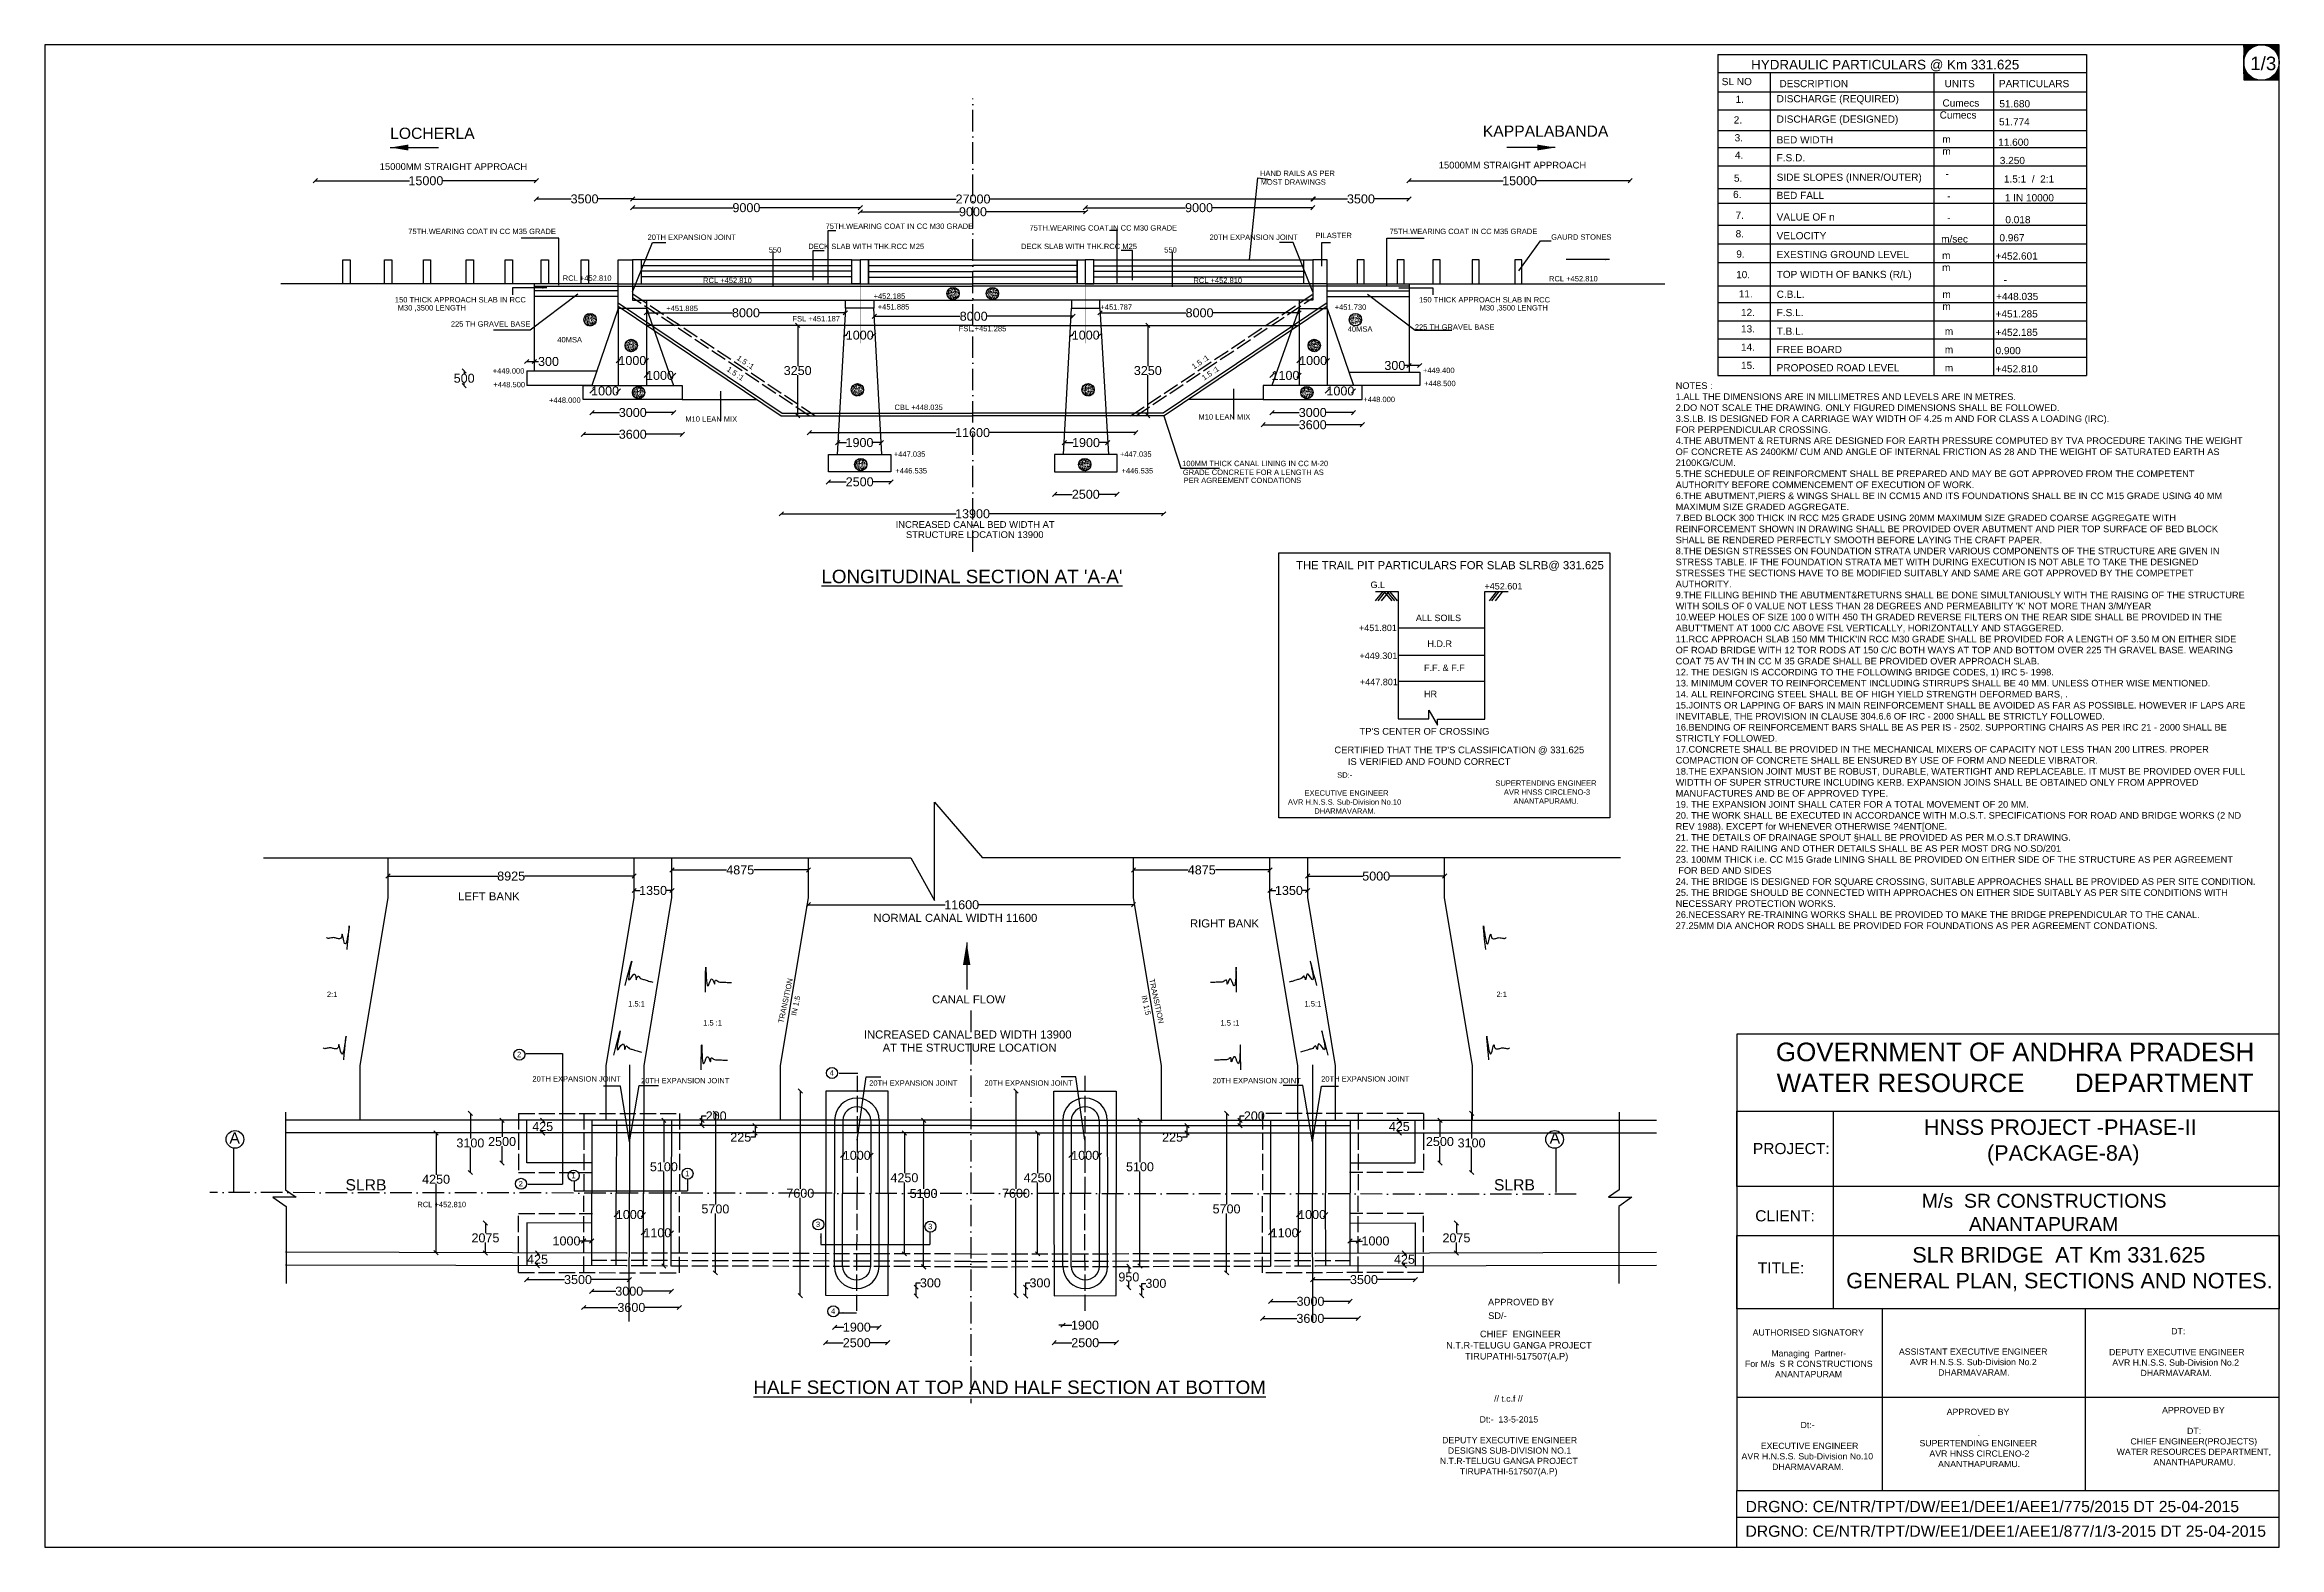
# Model space of a CAD drawing. Header units: millimetres. Extents: x 5124 to 3404099, y 2311 to 45957502.
# Drawn here: x 3354355 to 3404099, y 45924050 to 45957502 of the extents above; entities outside this region: 3.
import ezdxf

# ---------------------------------------------------------------- set-up
doc = ezdxf.new("R2010")
doc.units = ezdxf.units.MM
doc.header["$MEASUREMENT"] = 0
doc.linetypes.add('ACAD_ISO02W100', pattern=[15, 12, -3])
doc.linetypes.add('ACAD_ISO10W100', pattern=[18, 12, -3, 0, -3])
for name, color, linetype in [('DIMENSION', 7, 'Continuous'), ('DRAWING', 7, 'Continuous'), ('TEXT', 7, 'Continuous')]:
    doc.layers.add(name, color=color, linetype=linetype)
doc.styles.get("Standard").update_dxf_attribs({"font": 'arial.ttf', "height": 200})
doc.dimstyles.get("Standard").update_dxf_attribs({"dimtxt": 200, "dimasz": 110, "dimexe": 0.18, "dimexo": 0.0625, "dimgap": 0.09, "dimtad": 0, "dimtih": 1, "dimtoh": 1, "dimdec": 0, "dimzin": 0, "dimdsep": 46, "dimtxsty": 'Standard', "dimblk": 'OBLIQUE', "dimcen": 0.09, "dimse1": 1, "dimse2": 1, "dimadec": 0, "dimazin": 0, "dimtfac": 1, "dimtdec": 0, "dimtofl": 0, "dimtmove": 0, "dimatfit": 3, "dimfxl": 1, "dimtolj": 1, "dimtzin": 0, "dimarcsym": 0})

msp = doc.modelspace()

# ---------------------------------------------------------------- texts
at = {"layer": 'DRAWING', "char_height": 100, "width": 483.458}
for s, insert, attachment_point in [('M25', (3374453.7, 45952022.6), 1), ('M25', (3375574.3, 45952022.6), 3), ('M15', (3366372.9, 45951439.9), 1), ('M15', (3383655, 45951439.9), 3), ('M15', (3367290.3, 45950867.1), 1), ('M15', (3382737.6, 45950867.1), 3), ('M15', (3367454.6, 45949817.7), 1), ('M15', (3372326.3, 45949880.5), 1), ('M15', (3377701.6, 45949880.5), 3), ('M15', (3382573.4, 45949817.7), 3), ('M15', (3372400.2, 45948214.8), 1), ('M15', (3377627.8, 45948214.8), 3)]:
    msp.add_mtext(s, dxfattribs=dict(at, insert=insert, attachment_point=attachment_point))
at = {"layer": 'TEXT'}
for s, height, p in [('LOCHERLA', 250, (3362044.5, 45955404)), ('KAPPALABANDA', 250, (3386368.8, 45955452)), ('15000MM STRAIGHT APPROACH', 150, (3361812.6, 45954713.9)), ('HAND RAILS AS PER ', 120, (3381407.9, 45954578.8)), ('MOST DRAWINGS', 120, (3381421.1, 45954384.3)), ('15000MM STRAIGHT APPROACH', 150, (3385387.4, 45954745.4)), ('75TH.WEARING COAT IN CC M30 GRADE', 120, (3371737.4, 45953400.7)), ('75TH.WEARING COAT IN CC M30 GRADE', 120, (3376276.5, 45953362.4)), ('75TH.WEARING COAT IN CC M35 GRADE', 120, (3362447.5, 45953285.8)), ('20TH EXPANSION JOINT ', 120, (3367775.2, 45953155.3)), ('550', 120, (3370472.5, 45952873.6)), ('DECK SLAB WITH THK.RCC M25', 120, (3371352.4, 45952951.5)), ('DECK SLAB WITH THK.RCC M25', 120, (3376089.2, 45952951.5)), ('550', 120, (3379276.8, 45952873.6)), ('20TH EXPANSION JOINT ', 120, (3380285.7, 45953155.3)), ('PILASTER', 120, (3382642.9, 45953195)), ('75TH.WEARING COAT IN CC M35 GRADE', 120, (3384293.4, 45953285.8)), ('GAURD STONES', 120, (3387890.5, 45953159.4)), ('RCL +452.810', 120, (3365887.5, 45952245)), ('RCL +452.810', 120, (3369010.9, 45952194.7)), ('RCL +452.810', 120, (3379925.4, 45952194.7)), ('RCL +452.810', 120, (3387841.9, 45952232)), ('150 THICK APPROACH SLAB IN RCC', 120, (3362150.7, 45951763.7)), ('M30 ,3500 LENGTH', 120, (3362213.5, 45951584)), (' +451.885', 120, (3368146, 45951572.4)), (' +452.185', 120, (3372760.5, 45951843.2)), (' +451.885', 120, (3372853.9, 45951606.3)), (' +451.787', 120, (3377810.3, 45951600.9)), (' +451.730', 120, (3383025, 45951598.9)), ('150 THICK APPROACH SLAB IN RCC', 120, (3384949.8, 45951763.7)), ('M30 ,3500 LENGTH', 120, (3386296.8, 45951584)), ('225 TH GRAVEL BASE', 120, (3363396.3, 45951224)), ('40MSA', 120, (3365766.8, 45950873.9)), ('FSL +451.187', 120, (3371000.3, 45951341.1)), ('FSL +451.285', 120, (3374703.7, 45951120.1)), ('40MSA', 120, (3383362.2, 45951112.1)), ('225 TH GRAVEL BASE', 120, (3384855.1, 45951155.5)), (' +449.000', 120, (3364282.8, 45950179.7)), (' +448.500', 120, (3364298.5, 45949874.5)), (' +449.400', 120, (3384989.6, 45950191.1)), (' +448.500', 120, (3385013.7, 45949899.8)), (' +448.000', 120, (3365536.8, 45949528.2)), ('CBL +448.035', 120, (3373271.5, 45949369.7)), (' +448.000', 120, (3383664.2, 45949544.5)), ('M10 LEAN MIX', 120, (3368615.3, 45949107.1)), ('M10 LEAN MIX', 120, (3380038.5, 45949155.5)), (' +447.035', 120, (3373210.4, 45948327)), (' +446.535', 120, (3373246.8, 45947956.6)), (' +447.035', 120, (3378243.7, 45948327)), (' +446.535', 120, (3378280.2, 45947956.6)), ('100MM THICK CANAL LINING IN CC M-20', 120, (3379675.9, 45948118.6)), ('GRADE CONCRETE FOR A LENGTH AS ', 120, (3379691.3, 45947923.1)), ('PER AGREEMENT CONDATIONS', 120, (3379708.1, 45947743.1)), ('INCREASED CANAL BED WIDTH AT ', 150, (3373297.6, 45946745.6)), ('STRUCTURE LOCATION 13900', 150, (3373528, 45946519.5)), ('THE TRAIL PIT PARTICULARS FOR SLAB SLRB@ 331.625', 180, (3382210.9, 45945824.5)), ("%%ULONGITUDINAL SECTION AT 'A-A'", 300, (3371644.3, 45945513.7)), ('G.L', 144, (3383868.5, 45945406.2)), ('+452.601', 144, (3386404.3, 45945373.4)), (' +451.801', 144, (3383555.6, 45944446.8)), ('ALL SOILS', 144, (3384878.4, 45944669)), ('H.D.R', 144, (3385134.9, 45944094.5)), (' +449.301', 144, (3383566.4, 45943826.4)), ('F.F. & F.F', 144, (3385060, 45943557.6)), (' +447.801', 144, (3383576.9, 45943242.5)), ('HR', 144, (3385060, 45942975.9)), ("TP'S CENTER OF CROSSING ", 150, (3383623.3, 45942140.2)), ("CERTIFIED THAT THE TP'S CLASSIFICATION @ 331.625", 150, (3383064, 45941727)), ('IS VERIFIED AND FOUND CORRECT', 150, (3383363.6, 45941467.9)), ('LEFT BANK', 180, (3363558.8, 45938452.6)), ('NORMAL CANAL WIDTH 11600', 180, (3372804.9, 45937972.8)), ('RIGHT BANK', 180, (3379849.4, 45937849.9)), ('2:1', 120, (3360638.2, 45936301.2)), ('1.5:1', 120, (3367342.6, 45936089.5)), ('CANAL FLOW', 180, (3374108.4, 45936158.6)), ('1.5:1', 120, (3382399.9, 45936089.5)), ('2:1', 120, (3386672.3, 45936301.2)), ('1.5 :1', 120, (3369012.7, 45935665.5)), ('INCREASED CANAL BED WIDTH 13900', 180, (3372589.7, 45935376.7)), ('1.5 :1', 120, (3380530.1, 45935665.5)), ('2', 120, (3364870, 45934961.3)), ('AT THE STRUCTURE LOCATION', 180, (3373008.4, 45935083.5)), ('4', 120, (3371829.2, 45934551.4)), ('20TH EXPANSION JOINT ', 120, (3365212.6, 45934418.6)), ('20TH EXPANSION JOINT ', 120, (3367631.2, 45934379.5)), ('20TH EXPANSION JOINT ', 120, (3372708.4, 45934325.6)), ('20TH EXPANSION JOINT ', 120, (3375274.2, 45934325.6)), ('20TH EXPANSION JOINT ', 120, (3380351.4, 45934379.5)), ('20TH EXPANSION JOINT ', 120, (3382770, 45934418.6)), ('A', 250, (3358467.4, 45933039.4)), ('A', 250, (3387856.4, 45933039.4)), ('SLRB', 250, (3361050.8, 45931994.9)), ('2', 120, (3364907.1, 45932085.4)), ('1', 120, (3366079.1, 45932266.6)), ('1', 120, (3368613.8, 45932312.3)), ('SLRB', 250, (3386616.4, 45931994.9)), ('RCL +452.810', 120, (3362650.2, 45931622.3)), ('3', 120, (3371523.2, 45931179.9)), ('3', 120, (3374020.3, 45931132.4)), ('4', 120, (3371858.8, 45929247.7)), ('APPROVED BY ', 146.557, (3386484.7, 45929435.8)), ('SD/-', 146.56, (3386488.4, 45929133.3)), ('N.T.R-TELUGU GANGA PROJECT', 146.557, (3385551.6, 45928475.8)), ('TIRUPATHI-517507(A.P)', 146.557, (3385972.6, 45928230.7)), ('%%UHALF SECTION AT TOP AND HALF SECTION AT BOTTOM', 300, (3370130.8, 45927463.6))]:
    msp.add_text(s, height=height, dxfattribs=at).set_placement(p)
for s, rotation, p in [('1.5 :1', 326.23687, (3369749.2, 45950497.2)), ('1.5 :1', 33.76313, (3379940.4, 45950271)), ('1.5 :1', 326.23687, (3369525.6, 45950247.4)), ('1.5 :1', 33.76313, (3380164.1, 45950021.2)), ('TRANSITION', 77.72051, (3370796.5, 45935710.8)), ('TRANSITION', 282.27949, (3378939.4, 45936693.1)), ('IN 1:5', 77.72051, (3371084.1, 45935876.9)), ('IN 1:5', 282.27949, (3378768.6, 45936322.7))]:
    msp.add_text(s, height=120, rotation=rotation, dxfattribs=at).set_placement(p)
at = {"layer": 'TEXT', "color": 5}
msp.add_text('D.L.R.B @ KM 134.402-1', height=230, dxfattribs=at).set_placement((308082.8, 114156.4))
at = {"layer": 'TEXT', "attachment_point": 1}
for s, insert, char_height, width in [('\\PHYDRAULIC PARTICULARS @ Km 331.625', (3392341.8, 45957520.1), 213.424, 9076.723), ('1/3', (3403450, 45957235.2), 300, 425.761), (' SL NO', (3391624.3, 45956760.8), 160.07, 1180.245), (' DESCRIPTION ', (3392909.8, 45956715.5), 160.068, 2727.996), ('UNITS', (3396648, 45956715.5), 160.07, 1062.344), ('PARTICULARS', (3397857.4, 45956715.5), 160.068, 2544.491), ('1.', (3391995.1, 45956365.4), 160.07, 236.297), ('DISCHARGE (REQUIRED)', (3392909.8, 45956378.7), 160.068, 4463.254), (' Cumecs \\PCumecs \\P ', (3396538.1, 45956284.1), 160.07, 998.575), ('51.680', (3397867.5, 45956267), 160.07, 880.985), ('2.', (3391954.1, 45955907.1), 160.07, 236.297), ('3.', (3391974.1, 45955509.3), 160.07, 236.297), ('DISCHARGE (DESIGNED)', (3392909.8, 45955925.4), 160.068, 4442.825), ('BED WIDTH', (3392909.8, 45955463.4), 160.07, 2020.551), ('\\P51.774', (3397859.8, 45956131.5), 160.07, 1089.976), ('4.', (3391979.9, 45955122.3), 160.07, 236.297), ('F.S.D.', (3392909.8, 45955065.3), 160.07, 986.591), ('m \\Pm ', (3396597.9, 45955476.8), 160.07, 188.231), ('11.600', (3397841, 45955410.4), 160.07, 583.007), ('3.250', (3397876.8, 45955003.6), 160.07, 731.996), ('5.', (3391958.5, 45954611.4), 160.07, 236.297), ('SIDE SLOPES (INNER/OUTER)', (3392909.8, 45954631.2), 160.068, 16267.8), ('-', (3396670.3, 45954708.6), 160.1, 188.231), ('1.5:1  /  2:1', (3397967.5, 45954591.5), 160.068, 1173.002), ('6.', (3391939, 45954248.1), 160.07, 236.297), ('BED FALL', (3392909.8, 45954227.2), 160.07, 1708.862), ('-', (3396704.7, 45954212.8), 160.1, 188.231), ('1 IN 10000', (3397987.7, 45954174.2), 160.07, 1119.708), ('7.', (3391996.2, 45953784), 160.07, 236.297), ('VALUE OF n', (3392909.8, 45953747.7), 160.07, 2112.936), ('-', (3396704.7, 45953724.7), 160.1, 188.231), (' 0.018 \\P', (3397938.5, 45953686.1), 160.07, 733.042), ('8.', (3391996.2, 45953372.2), 160.07, 236.297), ('VELOCITY', (3392909.8, 45953329.4), 160.07, 1826.74), ('m/sec', (3396571.3, 45953257), 160.07, 694.323), ('0.967', (3397868.5, 45953284.4), 160.07, 732.65), ('9.', (3392011.5, 45952921.3), 160.07, 236.297), ('TOP WIDTH OF BANKS (R/L)', (3392909.8, 45952467), 160.068, 4956.098), ('EXESTING GROUND LEVEL', (3392909.8, 45952911), 160.068, 4200.872), ('m \\Pm ', (3396591.8, 45952889.6), 160.07, 188.231), ('+452.601', (3397782.6, 45952877.7), 160.07, 1187.073), ('10.', (3392006.6, 45952463.6), 160.07, 236.297), ('11.', (3392066, 45952035), 160.07, 236.297), ('C.B.L.', (3392909.8, 45952025.3), 160.07, 978.275), ('m \\Pm ', (3396600.2, 45952022.8), 160.07, 188.231), ('+448.035', (3397793.8, 45951976.2), 160.07, 1187.073), ('-', (3397963.9, 45952350.8), 160.1, 1327.822), ('12.', (3392115.5, 45951621.1), 160.07, 236.297), ('F.S.L.', (3392909.8, 45951618.5), 160.07, 925.121), ('\\P+451.285', (3397782.6, 45951856.2), 160.07, 1187.073), ('13.', (3392116.2, 45951255.5), 160.07, 236.297), ('T.B.L.', (3392909.8, 45951203), 160.07, 946.817), ('m ', (3396652.8, 45951200.6), 160.07, 321.96), ('+452.185', (3397782.6, 45951178.4), 160.07, 1187.073), ('14.', (3392116.2, 45950848.7), 160.07, 236.297), ('FREE BOARD', (3392909.8, 45950796.2), 160.07, 2428.308), ('m ', (3396652.8, 45950793.8), 160.07, 321.96), ('0.900', (3397782.6, 45950771.7), 160.07, 1187.073), ("NOTES :\\P1.ALL THE DIMENSIONS ARE IN MILLIMETRES AND LEVELS ARE IN METRES. \\P2.DO NOT SCALE THE DRAWING. ONLY FIGURED DIMENSIONS SHALL BE FOLLOWED. \\P3.S.LB. IS DESIGNED FOR A CARRIAGE WAY WIDTH OF 4.25 m AND FOR CLASS A LOADING (IRC). \\PFOR PERPENDICULAR CROSSING.\\P4.THE ABUTMENT & RETURNS ARE DESIGNED FOR EARTH PRESSURE COMPUTED BY TVA PROCEDURE TAKING THE WEIGHT OF CONCRETE AS 2400KM/ CUM AND ANGLE OF INTERNAL FRICTION AS 28 AND THE WEIGHT OF SATURATED EARTH AS 2100KG/CUM.\\P5.THE SCHEDULE OF REINFORCMENT SHALL BE PREPARED AND MAY BE GOT APPROVED FROM THE COMPETENT AUTHORITY BEFORE COMMENCEMENT OF EXECUTION OF WORK.\\P6.THE ABUTMENT,PIERS & WINGS SHALL BE IN CCM15 AND ITS FOUNDATIONS SHALL BE IN CC M15 GRADE USING 40 MM MAXIMUM SIZE GRADED AGGREGATE. \\P7.BED BLOCK 300 THICK IN RCC M25 GRADE USING 20MM MAXIMUM SIZE GRADED COARSE AGGREGATE WITH REINFORCEMENT SHOWN IN DRAWING SHALL BE PROVIDED OVER ABUTMENT AND PIER TOP SURFACE OF BED BLOCK SHALL BE RENDERED PERFECTLY SMOOTH BEFORE LAYING THE CRAFT PAPER.\\P8.THE DESIGN STRESSES ON FOUNDATION STRATA UNDER VARIOUS COMPONENTS OF THE STRUCTURE ARE GIVEN IN STRESS TABLE. IF THE FOUNDATION STRATA MET WITH DURING EXECUTION IS NOT ABLE TO TAKE THE DESIGNED STRESSES THE SECTIONS HAVE TO BE MODIFIED SUITABLY AND SAME ARE GOT APPROVED BY THE COMPETPET AUTHORITY.\\P9.THE FILLING BEHIND THE ABUTMENT&RETURNS SHALL BE DONE SIMULTANIOUSLY WITH THE RAISING OF THE STRUCTURE WITH SOILS OF 0 VALUE NOT LESS THAN 28 DEGREES AND PERMEABILITY 'K' NOT MORE THAN 3/M/YEAR \\P10.WEEP HOLES OF SIZE 100 0 WITH 450 TH GRADED REVERSE FILTERS ON THE REAR SIDE SHALL BE PROVIDED IN THE ABUT'TMENT AT 1000 C/C ABOVE FSL VERTICALLY, HORIZONTALLY AND STAGGERED.\\P11.RCC APPROACH SLAB 150 MM THICK'IN RCC M30 GRADE SHALL BE PROVIDED FOR A LENGTH OF 3.50 M ON EITHER SIDE OF ROAD BRIDGE WITH 12 TOR RODS AT 150 C/C BOTH WAYS AT TOP AND BOTTOM OVER 225 TH GRAVEL BASE. WEARING COAT 75 AV TH IN CC M 35 GRADE SHALL BE PROVIDED OVER APPROACH SLAB. \\P12. THE DESIGN IS ACCORDING TO THE FOLLOWING BRIDGE CODES, 1) IRC 5- 1998.\\P13. MINIMUM COVER TO REINFORCEMENT INCLUDING STIRRUPS SHALL BE 40 MM. UNLESS OTHER WISE MENTIONED.\\P14. ALL REINFORCING STEEL SHALL BE OF HIGH YIELD STRENGTH DEFORMED BARS, .\\P15.JOINTS OR LAPPING OF BARS IN MAIN REINFORCEMENT SHALL BE AVOIDED AS FAR AS POSSIBLE. HOWEVER IF LAPS ARE INEVITABLE, THE PROVISION IN CLAUSE 304.6.6 OF IRC - 2000 SHALL BE STRICTLY FOLLOWED. \\P16.BENDING OF REINFORCEMENT BARS SHALL BE AS PER IS - 2502. SUPPORTING CHAIRS AS PER IRC 21 - 2000 SHALL BE STRICTLY FOLLOWED.\\P17.CONCRETE SHALL BE PROVIDED IN THE MECHANICAL MIXERS OF CAPACITY NOT LESS THAN 200 LITRES. PROPER COMPACTION OF CONCRETE SHALL BE ENSURED BY USE OF FORM AND NEEDLE VIBRATOR. \\P18.THE EXPANSION JOINT MUST BE ROBUST, DURABLE, WATERTIGHT AND REPLACEABLE. IT MUST BE PROVIDED OVER FULL WIDTTH OF SUPER STRUCTURE INCLUDING KERB. EXPANSION JOINS SHALL BE OBTAINED ONLY FROM APPROVED MANUFACTURES AND BE OF APPROVED TYPE. \\P19. THE EXPANSION JOINT SHALL CATER FOR A TOTAL MOVEMENT OF 20 MM. \\P20. THE WORK SHALL BE EXECUTED IN ACCORDANCE WITH M.O.S.T. SPECIFICATIONS FOR ROAD AND BRIDGE WORKS (2 ND REV 1988). EXCEPT for WHENEVER OTHERWISE ?4ENT[ONE.\\P21. THE DETAILS OF DRAINAGE SPOUT §HALL BE PROVIDED AS PER M.O.S.T DRAWING. \\P22. THE HAND RAILING AND OTHER DETAILS SHALL BE AS PER MOST DRG NO.SD/201 \\P23. 100MM THICK i.e. CC M15 Grade LINING SHALL BE PROVIDED ON EITHER SIDE OF THE STRUCTURE AS PER AGREEMENT        FOR BED AND SIDES \\P24. THE BRIDGE IS DESIGNED FOR SQUARE CROSSING, SUITABLE APPROACHES SHALL BE PROVIDED AS PER SITE CONDITION. \\P25. THE BRIDGE SHOULD BE CONNECTED WITH APPROACHES ON EITHER SIDE SUITABLY AS PER SITE CONDITIONS WITH NECESSARY PROTECTION WORKS. \\P26.NECESSARY RE-TRAINING WORKS SHALL BE PROVIDED TO MAKE THE BRIDGE PREPENDICULAR TO THE CANAL.\\P27.25MM DIA ANCHOR RODS SHALL BE PROVIDED FOR FOUNDATIONS AS PER AGREEMENT CONDATIONS.\\P ", (3390661.5, 45949985.5), 147.1741, 12733.737), ('15.', (3392116.2, 45950442), 160.07, 236.297), ('PROPOSED ROAD LEVEL', (3392909.8, 45950389.5), 160.068, 3131.814), ('m ', (3396652.8, 45950387.1), 160.07, 321.96), ('+452.810', (3397782.6, 45950365), 160.07, 1187.073), ('\\pi4077.2;SD:- \\P\\pi4238.5;\\P\\pi3256.8;  EXECUTIVE ENGINEER\\P\\pi2980.1;AVR H.N.S.S. Sub-Division No.10\\P\\pi3567.7;DHARMAVARAM.', (3379049.5, 45941302.7), 120, 8476.996), ('\\pi4215.2; \\P\\pi4238.5;\\P\\pi4191.9;  \\P\\pi3116.3;SUPERTENDING ENGINEER                \\P\\pi3259.5; AVR HNSS CIRCLENO-3    \\P\\pi3519.3;ANANTAPURAMU.', (3383531.5, 45941723.1), 120, 8476.996), ('PROJECT:', (3392380.2, 45933051.1), 247.44, 2308.724), ('\\pi1266.6;M/s  SR CONSTRUCTIONS \\P\\pi2316.2;ANANTAPURAM', (3394872.3, 45931919.4), 310.631, 7926.955), ('CLIENT:', (3392432.6, 45931553.5), 247.44, 2308.724), ('\\pi2103.8;SLR BRIDGE  AT Km 331.625\\P\\pi633.83;GENERAL PLAN, SECTIONS AND NOTES.', (3393825.2, 45930734.2), 344.419, 10691.719), ('TITLE:', (3392489.6, 45930393.8), 247.44, 1341.785), ('CHIEF  ENGINEER', (3386305.4, 45928872.7), 146.557, 4116.147), ('\\pi2257.8;AUTHORISED SIGNATORY\\P\\pi3494.5;\\P\\pi2672.2;Managing  Partner-\\P\\pi2086.5;For M/s  S R CONSTRUCTIONS\\P\\pi2756.1;ANANTAPURAM', (3390117.6, 45928902.5), 139.243, 6989.005), ('\\pi3292.3;  DT:\\P\\pi3494.5;\\P\\pi1960.9; DEPUTY EXECUTIVE ENGINEER\\P\\pi2088.9;AVR H.N.S.S. Sub-Division No.2\\P\\pi2716.1;DHARMAVARAM.', (3398292.6, 45928929.8), 139.243, 6989.005), ('\\pi3494.5;\\P\\P\\pi1842;ASSISTANT EXECUTIVE ENGINEER\\P\\pi2088.9;AVR H.N.S.S. Sub-Division No.2\\P\\pi2716.1;DHARMAVARAM.', (3393789.4, 45928940.7), 139.243, 6989.005), ('\\pi3164.2;// t.c.f //\\P\\pi3481.9;\\P\\pi2841.5;Dt:-  13-5-2015\\P\\pi3481.9;\\P\\pi1953.8; DEPUTY EXECUTIVE ENGINEER\\P\\pi2134;DESIGNS SUB-DIVISION NO.1\\P\\pi1956.7;N.T.R-TELUGU GANGA PROJECT\\P\\pi2399.8;TIRUPATHI-517507(A.P)', (3383455.9, 45927429.8), 138.74, 6963.77), ('\\pi2798;APPROVED BY\\P\\pi3494.5;\\P\\pi3484.8;.  \\P\\pi2192.3;SUPERTENDING ENGINEER                \\P\\pi2359.3; AVR HNSS CIRCLENO-2\\P\\pi0;^I^I^I^I       ANANTHAPURAMU.', (3393896.5, 45927135.7), 139.243, 6989.005), ('\\pi2798;APPROVED BY\\P\\pi3494.5;\\P\\pi3353.8;DT:   \\P\\pi2092.5;CHIEF ENGINEER(PROJECTS)                \\P\\pi1785.9;WATER RESOURCES DEPARTMENT,\\P\\pi0;^I^I^I^I       ANANTHAPURAMU.', (3398691.8, 45927175), 139.243, 6989.005), ('\\pi3348.4;Dt:- \\P\\pi3494.5;\\P\\pi2355.4;  EXECUTIVE ENGINEER\\P\\pi2034.3;AVR H.N.S.S. Sub-Division No.10\\P\\pi2716.1;DHARMAVARAM.', (3390092.9, 45926842.2), 139.243, 6989.005), ('\\pi1654.4;DRGNO: CE/NTR/TPT/DW/EE1/DEE1/AEE1/775/2015 DT 25-04-2015', (3390563.1, 45925083.1), 250, 14253.827), ('\\pi1353.5;DRGNO: CE/NTR/TPT/DW/EE1/DEE1/AEE1/877/1/3-2015 DT 25-04-2015', (3390862.4, 45924534.5), 250, 14253.827)]:
    msp.add_mtext(s, dxfattribs=dict(at, insert=insert, char_height=char_height, width=width))
at = {"layer": 'TEXT', "color": 7, "width": 11786.891, "attachment_point": 5}
for s, insert, char_height in [('GOVERNMENT OF ANDHRA PRADESH\\PWATER RESOURCE       DEPARTMENT', (3398217.7, 45934731.5), 413.303), ('HNSS PROJECT -PHASE-II\\P (PACKAGE-8A)', (3399222.1, 45933065.1), 344.419)]:
    msp.add_mtext(s, dxfattribs=dict(at, insert=insert, char_height=char_height))

# ---------------------------------------------------------------- blocks, each defined once
blk = doc.blocks.new('_Oblique')
at = {"color": 0, "linetype": 'ByBlock', "lineweight": -2}
blk.add_line((-0.5, -0.5), (0.5, 0.5), dxfattribs=at)
blk = doc.blocks.new('*D28')
at = {"layer": 'Defpoints', "color": 0, "transparency": 16777216}
for p in [(3360379, 45954472), (3360379, 45954472), (3365302, 45952174)]:
    blk.add_point(p, dxfattribs=at)
at = {"layer": 'DRAWING', "color": 0, "lineweight": -2, "transparency": 16777216}
for p, q in [((3360379, 45954472), (3362474, 45954472)), ((3365302, 45954472), (3363207, 45954472))]:
    blk.add_line(p, q, dxfattribs=at)
at = {"layer": 'DRAWING', "color": 0, "lineweight": -2, "transparency": 16777216, "xscale": 95, "yscale": 95, "zscale": 95, "rotation": 180}
blk.add_blockref('_Oblique', (3360379, 45954472), dxfattribs=at)
at = {"layer": 'DRAWING', "color": 0, "lineweight": -2, "transparency": 16777216, "xscale": 95, "yscale": 95, "zscale": 95}
blk.add_blockref('_Oblique', (3365302, 45954472), dxfattribs=at)
at = {"layer": 'DRAWING', "color": 0, "transparency": 16777216, "insert": (3362841, 45954472), "char_height": 200, "attachment_point": 5}
blk.add_mtext('\\A1;15000', dxfattribs=at)
blk = doc.blocks.new('*D29')
at = {"layer": 'Defpoints', "color": 0, "transparency": 16777216}
for p in [(3365302, 45954472), (3367443, 45954067), (3367443, 45952713)]:
    blk.add_point(p, dxfattribs=at)
at = {"layer": 'DRAWING', "color": 0, "lineweight": -2, "transparency": 16777216}
for p, q in [((3365302, 45954067), (3366074, 45954067)), ((3367443, 45954067), (3366671, 45954067))]:
    blk.add_line(p, q, dxfattribs=at)
at = {"layer": 'DRAWING', "color": 0, "lineweight": -2, "transparency": 16777216, "xscale": 95, "yscale": 95, "zscale": 95, "rotation": 180}
blk.add_blockref('_Oblique', (3365302, 45954067), dxfattribs=at)
at = {"layer": 'DRAWING', "color": 0, "lineweight": -2, "transparency": 16777216, "xscale": 95, "yscale": 95, "zscale": 95}
blk.add_blockref('_Oblique', (3367443, 45954067), dxfattribs=at)
at = {"layer": 'DRAWING', "color": 0, "transparency": 16777216, "insert": (3366373, 45954067), "char_height": 200, "attachment_point": 5}
blk.add_mtext('\\A1;3500', dxfattribs=at)
blk = doc.blocks.new('*D30')
at = {"layer": 'Defpoints', "color": 0, "transparency": 16777216}
for p in [(3367443, 45954067), (3372509, 45953872), (3372509, 45952711)]:
    blk.add_point(p, dxfattribs=at)
at = {"layer": 'DRAWING', "color": 0, "lineweight": -2, "transparency": 16777216}
for p, q in [((3367443, 45953872), (3369678, 45953872)), ((3372509, 45953872), (3370275, 45953872))]:
    blk.add_line(p, q, dxfattribs=at)
at = {"layer": 'DRAWING', "color": 0, "lineweight": -2, "transparency": 16777216, "xscale": 95, "yscale": 95, "zscale": 95, "rotation": 180}
blk.add_blockref('_Oblique', (3367443, 45953872), dxfattribs=at)
at = {"layer": 'DRAWING', "color": 0, "lineweight": -2, "transparency": 16777216, "xscale": 95, "yscale": 95, "zscale": 95}
blk.add_blockref('_Oblique', (3372509, 45953872), dxfattribs=at)
at = {"layer": 'DRAWING', "color": 0, "transparency": 16777216, "insert": (3369976, 45953872), "char_height": 200, "attachment_point": 5}
blk.add_mtext('\\A1;9000', dxfattribs=at)
blk = doc.blocks.new('*D37')
at = {"layer": 'Defpoints', "color": 0, "transparency": 16777216}
for p in [(3367751, 45951532), (3367751, 45951521), (3372179, 45951521)]:
    blk.add_point(p, dxfattribs=at)
at = {"layer": 'DRAWING', "color": 0, "lineweight": -2, "transparency": 16777216}
for p, q in [((3367751, 45951532), (3369666, 45951532)), ((3372179, 45951532), (3370263, 45951532))]:
    blk.add_line(p, q, dxfattribs=at)
at = {"layer": 'DRAWING', "color": 0, "lineweight": -2, "transparency": 16777216, "xscale": 95, "yscale": 95, "zscale": 95, "rotation": 180}
blk.add_blockref('_Oblique', (3367751, 45951532), dxfattribs=at)
at = {"layer": 'DRAWING', "color": 0, "lineweight": -2, "transparency": 16777216, "xscale": 95, "yscale": 95, "zscale": 95}
blk.add_blockref('_Oblique', (3372179, 45951532), dxfattribs=at)
at = {"layer": 'DRAWING', "color": 0, "transparency": 16777216, "insert": (3369965, 45951532), "char_height": 200, "attachment_point": 5}
blk.add_mtext('\\A1;8000', dxfattribs=at)
blk = doc.blocks.new('*D38')
at = {"layer": 'Defpoints', "color": 0, "transparency": 16777216}
for p in [(3367122, 45950469), (3367751, 45950469), (3367751, 45950469)]:
    blk.add_point(p, dxfattribs=at)
at = {"layer": 'DRAWING', "color": 0, "lineweight": -2, "transparency": 16777216}
for p, q in [((3367122, 45950469), (3367148, 45950469)), ((3367751, 45950469), (3367726, 45950469))]:
    blk.add_line(p, q, dxfattribs=at)
at = {"layer": 'DRAWING', "color": 0, "lineweight": -2, "transparency": 16777216, "xscale": 95, "yscale": 95, "zscale": 95, "rotation": 180}
blk.add_blockref('_Oblique', (3367122, 45950469), dxfattribs=at)
at = {"layer": 'DRAWING', "color": 0, "lineweight": -2, "transparency": 16777216, "xscale": 95, "yscale": 95, "zscale": 95}
blk.add_blockref('_Oblique', (3367751, 45950469), dxfattribs=at)
at = {"layer": 'DRAWING', "color": 0, "transparency": 16777216, "insert": (3367437, 45950469), "char_height": 200, "attachment_point": 5}
blk.add_mtext('\\A1;1000', dxfattribs=at)
blk = doc.blocks.new('*D39')
at = {"layer": 'Defpoints', "color": 0, "transparency": 16777216}
for p in [(3368354, 45950138), (3367751, 45949912), (3368354, 45949912)]:
    blk.add_point(p, dxfattribs=at)
at = {"layer": 'DRAWING', "color": 0, "lineweight": -2, "transparency": 16777216}
for p, q in [((3367751, 45950138), (3367763, 45950138)), ((3368354, 45950138), (3368341, 45950138))]:
    blk.add_line(p, q, dxfattribs=at)
at = {"layer": 'DRAWING', "color": 0, "lineweight": -2, "transparency": 16777216, "xscale": 95, "yscale": 95, "zscale": 95, "rotation": 180}
blk.add_blockref('_Oblique', (3367751, 45950138), dxfattribs=at)
at = {"layer": 'DRAWING', "color": 0, "lineweight": -2, "transparency": 16777216, "xscale": 95, "yscale": 95, "zscale": 95}
blk.add_blockref('_Oblique', (3368354, 45950138), dxfattribs=at)
at = {"layer": 'DRAWING', "color": 0, "transparency": 16777216, "insert": (3368052, 45950138), "char_height": 200, "attachment_point": 5}
blk.add_mtext('\\A1;1000', dxfattribs=at)
blk = doc.blocks.new('*D40')
at = {"layer": 'Defpoints', "color": 0, "transparency": 16777216}
for p in [(3366538, 45949912), (3367122, 45949912), (3367122, 45949792)]:
    blk.add_point(p, dxfattribs=at)
at = {"layer": 'DRAWING', "color": 0, "lineweight": -2, "transparency": 16777216}
for p, q in [((3366538, 45949792), (3366541, 45949792)), ((3367122, 45949792), (3367119, 45949792))]:
    blk.add_line(p, q, dxfattribs=at)
at = {"layer": 'DRAWING', "color": 0, "lineweight": -2, "transparency": 16777216, "xscale": 95, "yscale": 95, "zscale": 95, "rotation": 180}
blk.add_blockref('_Oblique', (3366538, 45949792), dxfattribs=at)
at = {"layer": 'DRAWING', "color": 0, "lineweight": -2, "transparency": 16777216, "xscale": 95, "yscale": 95, "zscale": 95}
blk.add_blockref('_Oblique', (3367122, 45949792), dxfattribs=at)
at = {"layer": 'DRAWING', "color": 0, "transparency": 16777216, "insert": (3366830, 45949792), "char_height": 200, "attachment_point": 5}
blk.add_mtext('\\A1;1000', dxfattribs=at)
blk = doc.blocks.new('*D31')
at = {"layer": 'Defpoints', "color": 0, "transparency": 16777216}
for p in [(3366538, 45949912), (3368354, 45949912), (3368354, 45949312)]:
    blk.add_point(p, dxfattribs=at)
at = {"layer": 'DRAWING', "color": 0, "lineweight": -2, "transparency": 16777216}
for p, q in [((3366538, 45949312), (3367148, 45949312)), ((3368354, 45949312), (3367744, 45949312))]:
    blk.add_line(p, q, dxfattribs=at)
at = {"layer": 'DRAWING', "color": 0, "lineweight": -2, "transparency": 16777216, "xscale": 95, "yscale": 95, "zscale": 95, "rotation": 180}
blk.add_blockref('_Oblique', (3366538, 45949312), dxfattribs=at)
at = {"layer": 'DRAWING', "color": 0, "lineweight": -2, "transparency": 16777216, "xscale": 95, "yscale": 95, "zscale": 95}
blk.add_blockref('_Oblique', (3368354, 45949312), dxfattribs=at)
at = {"layer": 'DRAWING', "color": 0, "transparency": 16777216, "insert": (3367446, 45949312), "char_height": 200, "attachment_point": 5}
blk.add_mtext('\\A1;3000', dxfattribs=at)
blk = doc.blocks.new('*D41')
at = {"layer": 'Defpoints', "color": 0, "transparency": 16777216}
for p in [(3366344, 45949605), (3368548, 45949605), (3366344, 45948828)]:
    blk.add_point(p, dxfattribs=at)
at = {"layer": 'DRAWING', "color": 0, "lineweight": -2, "transparency": 16777216}
for p, q in [((3366344, 45948828), (3367148, 45948828)), ((3368548, 45948828), (3367744, 45948828))]:
    blk.add_line(p, q, dxfattribs=at)
at = {"layer": 'DRAWING', "color": 0, "lineweight": -2, "transparency": 16777216, "xscale": 95, "yscale": 95, "zscale": 95, "rotation": 180}
blk.add_blockref('_Oblique', (3366344, 45948828), dxfattribs=at)
at = {"layer": 'DRAWING', "color": 0, "lineweight": -2, "transparency": 16777216, "xscale": 95, "yscale": 95, "zscale": 95}
blk.add_blockref('_Oblique', (3368548, 45948828), dxfattribs=at)
at = {"layer": 'DRAWING', "color": 0, "transparency": 16777216, "insert": (3367446, 45948828), "char_height": 200, "attachment_point": 5}
blk.add_mtext('\\A1;3600', dxfattribs=at)
blk = doc.blocks.new('*D42')
at = {"layer": 'Defpoints', "color": 0, "transparency": 16777216}
for p in [(3371117, 45951252), (3371117, 45949240), (3371117, 45949240)]:
    blk.add_point(p, dxfattribs=at)
at = {"layer": 'DRAWING', "color": 0, "lineweight": -2, "transparency": 16777216}
for p, q in [((3371117, 45951252), (3371117, 45950348)), ((3371117, 45949240), (3371117, 45950144))]:
    blk.add_line(p, q, dxfattribs=at)
at = {"layer": 'DRAWING', "color": 0, "lineweight": -2, "transparency": 16777216, "xscale": 95, "yscale": 95, "zscale": 95}
for p, rotation in [((3371117, 45951252), 90), ((3371117, 45949240), 270)]:
    blk.add_blockref('_Oblique', p, dxfattribs=dict(at, rotation=rotation))
at = {"layer": 'DRAWING', "color": 0, "transparency": 16777216, "insert": (3371117, 45950246), "char_height": 200, "attachment_point": 5}
blk.add_mtext('\\A1;3250', dxfattribs=at)
blk = doc.blocks.new('*D32')
at = {"layer": 'Defpoints', "color": 0, "transparency": 16777216}
for p in [(3372186, 45951045), (3372811, 45951045), (3372811, 45951035)]:
    blk.add_point(p, dxfattribs=at)
at = {"layer": 'DRAWING', "color": 0, "lineweight": -2, "transparency": 16777216}
for p, q in [((3372186, 45951035), (3372210, 45951035)), ((3372811, 45951035), (3372788, 45951035))]:
    blk.add_line(p, q, dxfattribs=at)
at = {"layer": 'DRAWING', "color": 0, "lineweight": -2, "transparency": 16777216, "xscale": 95, "yscale": 95, "zscale": 95, "rotation": 180}
blk.add_blockref('_Oblique', (3372186, 45951035), dxfattribs=at)
at = {"layer": 'DRAWING', "color": 0, "lineweight": -2, "transparency": 16777216, "xscale": 95, "yscale": 95, "zscale": 95}
blk.add_blockref('_Oblique', (3372811, 45951035), dxfattribs=at)
at = {"layer": 'DRAWING', "color": 0, "transparency": 16777216, "insert": (3372499, 45951035), "char_height": 200, "attachment_point": 5}
blk.add_mtext('\\A1;1000', dxfattribs=at)
blk = doc.blocks.new('*D43')
at = {"layer": 'Defpoints', "color": 0, "transparency": 16777216}
for p in [(3372009, 45948636), (3372978, 45948642), (3372978, 45948642)]:
    blk.add_point(p, dxfattribs=at)
at = {"layer": 'DRAWING', "color": 0, "lineweight": -2, "transparency": 16777216}
for p, q in [((3372009, 45948642), (3372204, 45948642)), ((3372978, 45948642), (3372782, 45948642))]:
    blk.add_line(p, q, dxfattribs=at)
at = {"layer": 'DRAWING', "color": 0, "lineweight": -2, "transparency": 16777216, "xscale": 95, "yscale": 95, "zscale": 95, "rotation": 180}
blk.add_blockref('_Oblique', (3372009, 45948642), dxfattribs=at)
at = {"layer": 'DRAWING', "color": 0, "lineweight": -2, "transparency": 16777216, "xscale": 95, "yscale": 95, "zscale": 95}
blk.add_blockref('_Oblique', (3372978, 45948642), dxfattribs=at)
at = {"layer": 'DRAWING', "color": 0, "transparency": 16777216, "insert": (3372493, 45948642), "char_height": 200, "attachment_point": 5}
blk.add_mtext('\\A1;1900', dxfattribs=at)
blk = doc.blocks.new('*D44')
at = {"layer": 'Defpoints', "color": 0, "transparency": 16777216}
for p in [(3371802, 45947992), (3373192, 45947992), (3373192, 45947769)]:
    blk.add_point(p, dxfattribs=at)
at = {"layer": 'DRAWING', "color": 0, "lineweight": -2, "transparency": 16777216}
for p, q in [((3371802, 45947769), (3372197, 45947769)), ((3373192, 45947769), (3372797, 45947769))]:
    blk.add_line(p, q, dxfattribs=at)
at = {"layer": 'DRAWING', "color": 0, "lineweight": -2, "transparency": 16777216, "xscale": 95, "yscale": 95, "zscale": 95, "rotation": 180}
blk.add_blockref('_Oblique', (3371802, 45947769), dxfattribs=at)
at = {"layer": 'DRAWING', "color": 0, "lineweight": -2, "transparency": 16777216, "xscale": 95, "yscale": 95, "zscale": 95}
blk.add_blockref('_Oblique', (3373192, 45947769), dxfattribs=at)
at = {"layer": 'DRAWING', "color": 0, "transparency": 16777216, "insert": (3372497, 45947769), "char_height": 200, "attachment_point": 5}
blk.add_mtext('\\A1;2500', dxfattribs=at)
blk = doc.blocks.new('*D45')
at = {"layer": 'Defpoints', "color": 0, "transparency": 16777216}
for p in [(3371376, 45949240), (3378645, 45949240), (3378645, 45948865)]:
    blk.add_point(p, dxfattribs=at)
at = {"layer": 'DRAWING', "color": 0, "lineweight": -2, "transparency": 16777216}
for p, q in [((3371376, 45948865), (3374644, 45948865)), ((3378645, 45948865), (3375377, 45948865))]:
    blk.add_line(p, q, dxfattribs=at)
at = {"layer": 'DRAWING', "color": 0, "lineweight": -2, "transparency": 16777216, "xscale": 95, "yscale": 95, "zscale": 95, "rotation": 180}
blk.add_blockref('_Oblique', (3371376, 45948865), dxfattribs=at)
at = {"layer": 'DRAWING', "color": 0, "lineweight": -2, "transparency": 16777216, "xscale": 95, "yscale": 95, "zscale": 95}
blk.add_blockref('_Oblique', (3378645, 45948865), dxfattribs=at)
at = {"layer": 'DRAWING', "color": 0, "transparency": 16777216, "insert": (3375010, 45948865), "char_height": 200, "attachment_point": 5}
blk.add_mtext('\\A1;11600', dxfattribs=at)
blk = doc.blocks.new('*D46')
at = {"layer": 'Defpoints', "color": 0, "transparency": 16777216}
for p in [(3372822, 45951482), (3377248, 45951482), (3377248, 45951455)]:
    blk.add_point(p, dxfattribs=at)
at = {"layer": 'DRAWING', "color": 0, "lineweight": -2, "transparency": 16777216}
for p, q in [((3372822, 45951455), (3374737, 45951455)), ((3377248, 45951455), (3375334, 45951455))]:
    blk.add_line(p, q, dxfattribs=at)
at = {"layer": 'DRAWING', "color": 0, "lineweight": -2, "transparency": 16777216, "xscale": 95, "yscale": 95, "zscale": 95, "rotation": 180}
blk.add_blockref('_Oblique', (3372822, 45951455), dxfattribs=at)
at = {"layer": 'DRAWING', "color": 0, "lineweight": -2, "transparency": 16777216, "xscale": 95, "yscale": 95, "zscale": 95}
blk.add_blockref('_Oblique', (3377248, 45951455), dxfattribs=at)
at = {"layer": 'DRAWING', "color": 0, "transparency": 16777216, "insert": (3375035, 45951455), "char_height": 200, "attachment_point": 5}
blk.add_mtext('\\A1;8000', dxfattribs=at)
blk = doc.blocks.new('*D33')
at = {"layer": 'Defpoints', "color": 0, "transparency": 16777216}
for p in [(3372509, 45953872), (3377528, 45953872), (3377528, 45953781)]:
    blk.add_point(p, dxfattribs=at)
at = {"layer": 'DRAWING', "color": 0, "lineweight": -2, "transparency": 16777216}
for p, q in [((3372509, 45953781), (3374720, 45953781)), ((3377528, 45953781), (3375317, 45953781))]:
    blk.add_line(p, q, dxfattribs=at)
at = {"layer": 'DRAWING', "color": 0, "lineweight": -2, "transparency": 16777216, "xscale": 95, "yscale": 95, "zscale": 95, "rotation": 180}
blk.add_blockref('_Oblique', (3372509, 45953781), dxfattribs=at)
at = {"layer": 'DRAWING', "color": 0, "lineweight": -2, "transparency": 16777216, "xscale": 95, "yscale": 95, "zscale": 95}
blk.add_blockref('_Oblique', (3377528, 45953781), dxfattribs=at)
at = {"layer": 'DRAWING', "color": 0, "transparency": 16777216, "insert": (3375019, 45953781), "char_height": 200, "attachment_point": 5}
blk.add_mtext('\\A1;9000', dxfattribs=at)
blk = doc.blocks.new('*D34')
at = {"layer": 'Defpoints', "color": 0, "transparency": 16777216}
for p in [(3367443, 45954067), (3382600, 45954067), (3382600, 45954065)]:
    blk.add_point(p, dxfattribs=at)
at = {"layer": 'DRAWING', "color": 0, "lineweight": -2, "transparency": 16777216}
for p, q in [((3367443, 45954065), (3374644, 45954065)), ((3382600, 45954065), (3375399, 45954065))]:
    blk.add_line(p, q, dxfattribs=at)
at = {"layer": 'DRAWING', "color": 0, "lineweight": -2, "transparency": 16777216, "xscale": 95, "yscale": 95, "zscale": 95, "rotation": 180}
blk.add_blockref('_Oblique', (3367443, 45954065), dxfattribs=at)
at = {"layer": 'DRAWING', "color": 0, "lineweight": -2, "transparency": 16777216, "xscale": 95, "yscale": 95, "zscale": 95}
blk.add_blockref('_Oblique', (3382600, 45954065), dxfattribs=at)
at = {"layer": 'DRAWING', "color": 0, "transparency": 16777216, "insert": (3375021, 45954065), "char_height": 200, "attachment_point": 5}
blk.add_mtext('\\A1;27000', dxfattribs=at)
blk = doc.blocks.new('*D47')
at = {"layer": 'Defpoints', "color": 0, "transparency": 16777216}
for p in [(3370753, 45949240), (3379266, 45949240), (3379266, 45947058)]:
    blk.add_point(p, dxfattribs=at)
at = {"layer": 'DRAWING', "color": 0, "lineweight": -2, "transparency": 16777216}
for p, q in [((3370753, 45947058), (3374643, 45947058)), ((3379266, 45947058), (3375376, 45947058))]:
    blk.add_line(p, q, dxfattribs=at)
at = {"layer": 'DRAWING', "color": 0, "lineweight": -2, "transparency": 16777216, "xscale": 95, "yscale": 95, "zscale": 95, "rotation": 180}
blk.add_blockref('_Oblique', (3370753, 45947058), dxfattribs=at)
at = {"layer": 'DRAWING', "color": 0, "lineweight": -2, "transparency": 16777216, "xscale": 95, "yscale": 95, "zscale": 95}
blk.add_blockref('_Oblique', (3379266, 45947058), dxfattribs=at)
at = {"layer": 'DRAWING', "color": 0, "transparency": 16777216, "insert": (3375009, 45947058), "char_height": 200, "attachment_point": 5}
blk.add_mtext('\\A1;13900', dxfattribs=at)
blk = doc.blocks.new('*D48')
at = {"layer": 'Defpoints', "color": 0, "transparency": 16777216}
for p in [(3389649, 45954472), (3389649, 45954472), (3384725, 45952174)]:
    blk.add_point(p, dxfattribs=at)
at = {"layer": 'DRAWING', "color": 0, "lineweight": -2, "transparency": 16777216}
for p, q in [((3384725, 45954472), (3386821, 45954472)), ((3389649, 45954472), (3387554, 45954472))]:
    blk.add_line(p, q, dxfattribs=at)
at = {"layer": 'DRAWING', "color": 0, "lineweight": -2, "transparency": 16777216, "xscale": 95, "yscale": 95, "zscale": 95, "rotation": 180}
blk.add_blockref('_Oblique', (3384725, 45954472), dxfattribs=at)
at = {"layer": 'DRAWING', "color": 0, "lineweight": -2, "transparency": 16777216, "xscale": 95, "yscale": 95, "zscale": 95}
blk.add_blockref('_Oblique', (3389649, 45954472), dxfattribs=at)
at = {"layer": 'DRAWING', "color": 0, "transparency": 16777216, "insert": (3387187, 45954472), "char_height": 200, "attachment_point": 5}
blk.add_mtext('\\A1;15000', dxfattribs=at)
blk = doc.blocks.new('*D49')
at = {"layer": 'Defpoints', "color": 0, "transparency": 16777216}
for p in [(3384725, 45954472), (3382585, 45954067), (3382585, 45952713)]:
    blk.add_point(p, dxfattribs=at)
at = {"layer": 'DRAWING', "color": 0, "lineweight": -2, "transparency": 16777216}
for p, q in [((3382585, 45954067), (3383357, 45954067)), ((3384725, 45954067), (3383953, 45954067))]:
    blk.add_line(p, q, dxfattribs=at)
at = {"layer": 'DRAWING', "color": 0, "lineweight": -2, "transparency": 16777216, "xscale": 95, "yscale": 95, "zscale": 95, "rotation": 180}
blk.add_blockref('_Oblique', (3382585, 45954067), dxfattribs=at)
at = {"layer": 'DRAWING', "color": 0, "lineweight": -2, "transparency": 16777216, "xscale": 95, "yscale": 95, "zscale": 95}
blk.add_blockref('_Oblique', (3384725, 45954067), dxfattribs=at)
at = {"layer": 'DRAWING', "color": 0, "transparency": 16777216, "insert": (3383655, 45954067), "char_height": 200, "attachment_point": 5}
blk.add_mtext('\\A1;3500', dxfattribs=at)
blk = doc.blocks.new('*D50')
at = {"layer": 'Defpoints', "color": 0, "transparency": 16777216}
for p in [(3382585, 45954067), (3377518, 45953872), (3377518, 45952711)]:
    blk.add_point(p, dxfattribs=at)
at = {"layer": 'DRAWING', "color": 0, "lineweight": -2, "transparency": 16777216}
for p, q in [((3377518, 45953872), (3379753, 45953872)), ((3382585, 45953872), (3380350, 45953872))]:
    blk.add_line(p, q, dxfattribs=at)
at = {"layer": 'DRAWING', "color": 0, "lineweight": -2, "transparency": 16777216, "xscale": 95, "yscale": 95, "zscale": 95, "rotation": 180}
blk.add_blockref('_Oblique', (3377518, 45953872), dxfattribs=at)
at = {"layer": 'DRAWING', "color": 0, "lineweight": -2, "transparency": 16777216, "xscale": 95, "yscale": 95, "zscale": 95}
blk.add_blockref('_Oblique', (3382585, 45953872), dxfattribs=at)
at = {"layer": 'DRAWING', "color": 0, "transparency": 16777216, "insert": (3380052, 45953872), "char_height": 200, "attachment_point": 5}
blk.add_mtext('\\A1;9000', dxfattribs=at)
blk = doc.blocks.new('*D51')
at = {"layer": 'Defpoints', "color": 0, "transparency": 16777216}
for p in [(3377849, 45951521), (3382277, 45951532), (3382277, 45951521)]:
    blk.add_point(p, dxfattribs=at)
at = {"layer": 'DRAWING', "color": 0, "lineweight": -2, "transparency": 16777216}
for p, q in [((3377849, 45951532), (3379765, 45951532)), ((3382277, 45951532), (3380362, 45951532))]:
    blk.add_line(p, q, dxfattribs=at)
at = {"layer": 'DRAWING', "color": 0, "lineweight": -2, "transparency": 16777216, "xscale": 95, "yscale": 95, "zscale": 95, "rotation": 180}
blk.add_blockref('_Oblique', (3377849, 45951532), dxfattribs=at)
at = {"layer": 'DRAWING', "color": 0, "lineweight": -2, "transparency": 16777216, "xscale": 95, "yscale": 95, "zscale": 95}
blk.add_blockref('_Oblique', (3382277, 45951532), dxfattribs=at)
at = {"layer": 'DRAWING', "color": 0, "transparency": 16777216, "insert": (3380063, 45951532), "char_height": 200, "attachment_point": 5}
blk.add_mtext('\\A1;8000', dxfattribs=at)
blk = doc.blocks.new('*D52')
at = {"layer": 'Defpoints', "color": 0, "transparency": 16777216}
for p in [(3382277, 45950469), (3382277, 45950469), (3382905, 45950469)]:
    blk.add_point(p, dxfattribs=at)
at = {"layer": 'DRAWING', "color": 0, "lineweight": -2, "transparency": 16777216}
for p, q in [((3382277, 45950469), (3382302, 45950469)), ((3382905, 45950469), (3382880, 45950469))]:
    blk.add_line(p, q, dxfattribs=at)
at = {"layer": 'DRAWING', "color": 0, "lineweight": -2, "transparency": 16777216, "xscale": 95, "yscale": 95, "zscale": 95, "rotation": 180}
blk.add_blockref('_Oblique', (3382277, 45950469), dxfattribs=at)
at = {"layer": 'DRAWING', "color": 0, "lineweight": -2, "transparency": 16777216, "xscale": 95, "yscale": 95, "zscale": 95}
blk.add_blockref('_Oblique', (3382905, 45950469), dxfattribs=at)
at = {"layer": 'DRAWING', "color": 0, "transparency": 16777216, "insert": (3382591, 45950469), "char_height": 200, "attachment_point": 5}
blk.add_mtext('\\A1;1000', dxfattribs=at)
blk = doc.blocks.new('*D53')
at = {"layer": 'Defpoints', "color": 0, "transparency": 16777216}
for p in [(3381674, 45950138), (3381674, 45949912), (3382277, 45949912)]:
    blk.add_point(p, dxfattribs=at)
at = {"layer": 'DRAWING', "color": 0, "lineweight": -2, "transparency": 16777216}
for p, q in [((3381674, 45950138), (3381687, 45950138)), ((3382277, 45950138), (3382265, 45950138))]:
    blk.add_line(p, q, dxfattribs=at)
at = {"layer": 'DRAWING', "color": 0, "lineweight": -2, "transparency": 16777216, "xscale": 95, "yscale": 95, "zscale": 95, "rotation": 180}
blk.add_blockref('_Oblique', (3381674, 45950138), dxfattribs=at)
at = {"layer": 'DRAWING', "color": 0, "lineweight": -2, "transparency": 16777216, "xscale": 95, "yscale": 95, "zscale": 95}
blk.add_blockref('_Oblique', (3382277, 45950138), dxfattribs=at)
at = {"layer": 'DRAWING', "color": 0, "transparency": 16777216, "insert": (3381976, 45950138), "char_height": 200, "attachment_point": 5}
blk.add_mtext('\\A1;1100', dxfattribs=at)
blk = doc.blocks.new('*D54')
at = {"layer": 'Defpoints', "color": 0, "transparency": 16777216}
for p in [(3382905, 45949912), (3382905, 45949792), (3383490, 45949912)]:
    blk.add_point(p, dxfattribs=at)
at = {"layer": 'DRAWING', "color": 0, "lineweight": -2, "transparency": 16777216}
for p, q in [((3382905, 45949792), (3382909, 45949792)), ((3383490, 45949792), (3383487, 45949792))]:
    blk.add_line(p, q, dxfattribs=at)
at = {"layer": 'DRAWING', "color": 0, "lineweight": -2, "transparency": 16777216, "xscale": 95, "yscale": 95, "zscale": 95, "rotation": 180}
blk.add_blockref('_Oblique', (3382905, 45949792), dxfattribs=at)
at = {"layer": 'DRAWING', "color": 0, "lineweight": -2, "transparency": 16777216, "xscale": 95, "yscale": 95, "zscale": 95}
blk.add_blockref('_Oblique', (3383490, 45949792), dxfattribs=at)
at = {"layer": 'DRAWING', "color": 0, "transparency": 16777216, "insert": (3383198, 45949792), "char_height": 200, "attachment_point": 5}
blk.add_mtext('\\A1;1000', dxfattribs=at)
blk = doc.blocks.new('*D35')
at = {"layer": 'Defpoints', "color": 0, "transparency": 16777216}
for p in [(3381674, 45949912), (3383490, 45949912), (3381674, 45949312)]:
    blk.add_point(p, dxfattribs=at)
at = {"layer": 'DRAWING', "color": 0, "lineweight": -2, "transparency": 16777216}
for p, q in [((3381674, 45949312), (3382284, 45949312)), ((3383490, 45949312), (3382880, 45949312))]:
    blk.add_line(p, q, dxfattribs=at)
at = {"layer": 'DRAWING', "color": 0, "lineweight": -2, "transparency": 16777216, "xscale": 95, "yscale": 95, "zscale": 95, "rotation": 180}
blk.add_blockref('_Oblique', (3381674, 45949312), dxfattribs=at)
at = {"layer": 'DRAWING', "color": 0, "lineweight": -2, "transparency": 16777216, "xscale": 95, "yscale": 95, "zscale": 95}
blk.add_blockref('_Oblique', (3383490, 45949312), dxfattribs=at)
at = {"layer": 'DRAWING', "color": 0, "transparency": 16777216, "insert": (3382582, 45949312), "char_height": 200, "attachment_point": 5}
blk.add_mtext('\\A1;3000', dxfattribs=at)
blk = doc.blocks.new('*D55')
at = {"layer": 'Defpoints', "color": 0, "transparency": 16777216}
for p in [(3378911, 45951252), (3378911, 45949240), (3378911, 45949240)]:
    blk.add_point(p, dxfattribs=at)
at = {"layer": 'DRAWING', "color": 0, "lineweight": -2, "transparency": 16777216}
for p, q in [((3378911, 45951252), (3378911, 45950348)), ((3378911, 45949240), (3378911, 45950144))]:
    blk.add_line(p, q, dxfattribs=at)
at = {"layer": 'DRAWING', "color": 0, "lineweight": -2, "transparency": 16777216, "xscale": 95, "yscale": 95, "zscale": 95}
for p, rotation in [((3378911, 45951252), 90), ((3378911, 45949240), 270)]:
    blk.add_blockref('_Oblique', p, dxfattribs=dict(at, rotation=rotation))
at = {"layer": 'DRAWING', "color": 0, "transparency": 16777216, "insert": (3378911, 45950246), "char_height": 200, "attachment_point": 5}
blk.add_mtext('\\A1;3250', dxfattribs=at)
blk = doc.blocks.new('*D36')
at = {"layer": 'Defpoints', "color": 0, "transparency": 16777216}
for p in [(3377217, 45951045), (3377217, 45951035), (3377842, 45951045)]:
    blk.add_point(p, dxfattribs=at)
at = {"layer": 'DRAWING', "color": 0, "lineweight": -2, "transparency": 16777216}
for p, q in [((3377217, 45951035), (3377240, 45951035)), ((3377842, 45951035), (3377818, 45951035))]:
    blk.add_line(p, q, dxfattribs=at)
at = {"layer": 'DRAWING', "color": 0, "lineweight": -2, "transparency": 16777216, "xscale": 95, "yscale": 95, "zscale": 95, "rotation": 180}
blk.add_blockref('_Oblique', (3377217, 45951035), dxfattribs=at)
at = {"layer": 'DRAWING', "color": 0, "lineweight": -2, "transparency": 16777216, "xscale": 95, "yscale": 95, "zscale": 95}
blk.add_blockref('_Oblique', (3377842, 45951035), dxfattribs=at)
at = {"layer": 'DRAWING', "color": 0, "transparency": 16777216, "insert": (3377529, 45951035), "char_height": 200, "attachment_point": 5}
blk.add_mtext('\\A1;1000', dxfattribs=at)
blk = doc.blocks.new('*D56')
at = {"layer": 'Defpoints', "color": 0, "transparency": 16777216}
for p in [(3377050, 45948642), (3377050, 45948642), (3378019, 45948636)]:
    blk.add_point(p, dxfattribs=at)
at = {"layer": 'DRAWING', "color": 0, "lineweight": -2, "transparency": 16777216}
for p, q in [((3377050, 45948642), (3377246, 45948642)), ((3378019, 45948642), (3377824, 45948642))]:
    blk.add_line(p, q, dxfattribs=at)
at = {"layer": 'DRAWING', "color": 0, "lineweight": -2, "transparency": 16777216, "xscale": 95, "yscale": 95, "zscale": 95, "rotation": 180}
blk.add_blockref('_Oblique', (3377050, 45948642), dxfattribs=at)
at = {"layer": 'DRAWING', "color": 0, "lineweight": -2, "transparency": 16777216, "xscale": 95, "yscale": 95, "zscale": 95}
blk.add_blockref('_Oblique', (3378019, 45948642), dxfattribs=at)
at = {"layer": 'DRAWING', "color": 0, "transparency": 16777216, "insert": (3377535, 45948642), "char_height": 200, "attachment_point": 5}
blk.add_mtext('\\A1;1900', dxfattribs=at)
blk = doc.blocks.new('*D57')
at = {"layer": 'Defpoints', "color": 0, "transparency": 16777216}
for p in [(3376835, 45947992), (3378226, 45947992), (3376835, 45947491)]:
    blk.add_point(p, dxfattribs=at)
at = {"layer": 'DRAWING', "color": 0, "lineweight": -2, "transparency": 16777216}
for p, q in [((3376835, 45947491), (3377231, 45947491)), ((3378226, 45947491), (3377831, 45947491))]:
    blk.add_line(p, q, dxfattribs=at)
at = {"layer": 'DRAWING', "color": 0, "lineweight": -2, "transparency": 16777216, "xscale": 95, "yscale": 95, "zscale": 95, "rotation": 180}
blk.add_blockref('_Oblique', (3376835, 45947491), dxfattribs=at)
at = {"layer": 'DRAWING', "color": 0, "lineweight": -2, "transparency": 16777216, "xscale": 95, "yscale": 95, "zscale": 95}
blk.add_blockref('_Oblique', (3378226, 45947491), dxfattribs=at)
at = {"layer": 'DRAWING', "color": 0, "transparency": 16777216, "insert": (3377531, 45947491), "char_height": 200, "attachment_point": 5}
blk.add_mtext('\\A1;2500', dxfattribs=at)
blk = doc.blocks.new('*D58')
at = {"layer": 'Defpoints', "color": 0, "lineweight": -2, "transparency": 16777216}
for p, q in [((3381479, 45949040), (3382284, 45949040)), ((3383684, 45949040), (3382880, 45949040))]:
    blk.add_line(p, q, dxfattribs=at)
at = {"layer": 'Defpoints', "color": 0, "transparency": 16777216}
for p in [(3381479, 45949605), (3383684, 45949605), (3383684, 45949040)]:
    blk.add_point(p, dxfattribs=at)
at = {"layer": 'Defpoints', "color": 0, "lineweight": -2, "transparency": 16777216, "xscale": 95, "yscale": 95, "zscale": 95, "rotation": 180}
blk.add_blockref('_Oblique', (3381479, 45949040), dxfattribs=at)
at = {"layer": 'Defpoints', "color": 0, "lineweight": -2, "transparency": 16777216, "xscale": 95, "yscale": 95, "zscale": 95}
blk.add_blockref('_Oblique', (3383684, 45949040), dxfattribs=at)
at = {"layer": 'Defpoints', "color": 0, "transparency": 16777216, "insert": (3382582, 45949040), "char_height": 200, "attachment_point": 5}
blk.add_mtext('\\A1;3600', dxfattribs=at)
blk = doc.blocks.new('*D59')
at = {"layer": 'Defpoints', "color": 0, "transparency": 16777216}
for p in [(3365087, 45950238), (3363693, 45949912), (3365087, 45949912)]:
    blk.add_point(p, dxfattribs=at)
at = {"layer": 'DRAWING', "color": 0, "lineweight": -2, "transparency": 16777216}
for p, q in [((3363693, 45950238), (3363693, 45950177)), ((3363693, 45949912), (3363693, 45949973))]:
    blk.add_line(p, q, dxfattribs=at)
at = {"layer": 'DRAWING', "color": 0, "lineweight": -2, "transparency": 16777216, "xscale": 95, "yscale": 95, "zscale": 95}
for p, rotation in [((3363693, 45950238), 90), ((3363693, 45949912), 270)]:
    blk.add_blockref('_Oblique', p, dxfattribs=dict(at, rotation=rotation))
at = {"layer": 'DRAWING', "color": 0, "transparency": 16777216, "insert": (3363693, 45950075), "char_height": 200, "attachment_point": 5}
blk.add_mtext('\\A1;500', dxfattribs=at)
blk = doc.blocks.new('*D60')
at = {"layer": 'Defpoints', "color": 0, "transparency": 16777216}
for p in [(3384725, 45950359), (3384725, 45950208), (3384965, 45950208)]:
    blk.add_point(p, dxfattribs=at)
at = {"layer": 'DRAWING', "color": 0, "lineweight": -2, "transparency": 16777216}
for p, q in [((3384725, 45950359), (3384630, 45950359)), ((3384965, 45950359), (3384725, 45950359))]:
    blk.add_line(p, q, dxfattribs=at)
at = {"layer": 'DRAWING', "color": 0, "lineweight": -2, "transparency": 16777216, "xscale": 95, "yscale": 95, "zscale": 95, "rotation": 180}
blk.add_blockref('_Oblique', (3384725, 45950359), dxfattribs=at)
at = {"layer": 'DRAWING', "color": 0, "lineweight": -2, "transparency": 16777216, "xscale": 95, "yscale": 95, "zscale": 95}
blk.add_blockref('_Oblique', (3384965, 45950359), dxfattribs=at)
at = {"layer": 'DRAWING', "color": 0, "transparency": 16777216, "insert": (3384410, 45950359), "char_height": 200, "attachment_point": 5}
blk.add_mtext('\\A1;300', dxfattribs=at)
blk = doc.blocks.new('*D61')
at = {"layer": 'Defpoints', "color": 0, "transparency": 16777216}
for p in [(3365087, 45950238), (3365254, 45950448), (3365254, 45950238)]:
    blk.add_point(p, dxfattribs=at)
at = {"layer": 'DRAWING', "color": 0, "lineweight": -2, "transparency": 16777216}
for p, q in [((3365087, 45950448), (3365254, 45950448)), ((3365254, 45950448), (3365349, 45950448))]:
    blk.add_line(p, q, dxfattribs=at)
at = {"layer": 'DRAWING', "color": 0, "lineweight": -2, "transparency": 16777216, "xscale": 95, "yscale": 95, "zscale": 95, "rotation": 180}
blk.add_blockref('_Oblique', (3365087, 45950448), dxfattribs=at)
at = {"layer": 'DRAWING', "color": 0, "lineweight": -2, "transparency": 16777216, "xscale": 95, "yscale": 95, "zscale": 95}
blk.add_blockref('_Oblique', (3365254, 45950448), dxfattribs=at)
at = {"layer": 'DRAWING', "color": 0, "transparency": 16777216, "insert": (3365570, 45950448), "char_height": 200, "attachment_point": 5}
blk.add_mtext('\\A1;300', dxfattribs=at)
blk = doc.blocks.new('*D67')
at = {"layer": 'Defpoints', "color": 0, "transparency": 16777216}
for p in [(3362000, 45938958), (3367477, 45938992), (3367477, 45938958)]:
    blk.add_point(p, dxfattribs=at)
at = {"layer": 'DRAWING', "color": 0, "lineweight": -2, "transparency": 16777216}
for p, q in [((3362000, 45938992), (3364439, 45938992)), ((3367477, 45938992), (3365038, 45938992))]:
    blk.add_line(p, q, dxfattribs=at)
at = {"layer": 'DRAWING', "color": 0, "lineweight": -2, "transparency": 16777216, "xscale": 95, "yscale": 95, "zscale": 95, "rotation": 180}
blk.add_blockref('_Oblique', (3362000, 45938992), dxfattribs=at)
at = {"layer": 'DRAWING', "color": 0, "lineweight": -2, "transparency": 16777216, "xscale": 95, "yscale": 95, "zscale": 95}
blk.add_blockref('_Oblique', (3367477, 45938992), dxfattribs=at)
at = {"layer": 'DRAWING', "color": 0, "transparency": 16777216, "insert": (3364739, 45938992), "char_height": 200, "attachment_point": 5}
blk.add_mtext('\\A1;8925', dxfattribs=at)
blk = doc.blocks.new('*D68')
at = {"layer": 'Defpoints', "color": 0, "transparency": 16777216}
for p in [(3367477, 45938672), (3368319, 45938672), (3368319, 45938672)]:
    blk.add_point(p, dxfattribs=at)
at = {"layer": 'DRAWING', "color": 0, "lineweight": -2, "transparency": 16777216}
for p, q in [((3367477, 45938672), (3367609, 45938672)), ((3368319, 45938672), (3368187, 45938672))]:
    blk.add_line(p, q, dxfattribs=at)
at = {"layer": 'DRAWING', "color": 0, "lineweight": -2, "transparency": 16777216, "xscale": 95, "yscale": 95, "zscale": 95, "rotation": 180}
blk.add_blockref('_Oblique', (3367477, 45938672), dxfattribs=at)
at = {"layer": 'DRAWING', "color": 0, "lineweight": -2, "transparency": 16777216, "xscale": 95, "yscale": 95, "zscale": 95}
blk.add_blockref('_Oblique', (3368319, 45938672), dxfattribs=at)
at = {"layer": 'DRAWING', "color": 0, "transparency": 16777216, "insert": (3367898, 45938672), "char_height": 200, "attachment_point": 5}
blk.add_mtext('\\A1;1350', dxfattribs=at)
blk = doc.blocks.new('*D69')
at = {"layer": 'Defpoints', "color": 0, "transparency": 16777216}
for p in [(3368319, 45939178), (3368319, 45939129), (3371358, 45939178)]:
    blk.add_point(p, dxfattribs=at)
at = {"layer": 'DRAWING', "color": 0, "lineweight": -2, "transparency": 16777216}
for p, q in [((3368319, 45939129), (3369535, 45939129)), ((3371358, 45939129), (3370142, 45939129))]:
    blk.add_line(p, q, dxfattribs=at)
at = {"layer": 'DRAWING', "color": 0, "lineweight": -2, "transparency": 16777216, "xscale": 95, "yscale": 95, "zscale": 95, "rotation": 180}
blk.add_blockref('_Oblique', (3368319, 45939129), dxfattribs=at)
at = {"layer": 'DRAWING', "color": 0, "lineweight": -2, "transparency": 16777216, "xscale": 95, "yscale": 95, "zscale": 95}
blk.add_blockref('_Oblique', (3371358, 45939129), dxfattribs=at)
at = {"layer": 'DRAWING', "color": 0, "transparency": 16777216, "insert": (3369838, 45939129), "char_height": 200, "attachment_point": 5}
blk.add_mtext('\\A1;4875', dxfattribs=at)
blk = doc.blocks.new('*D70')
at = {"layer": 'Defpoints', "color": 0, "transparency": 16777216}
for p in [(3363831, 45933709), (3364905, 45933709), (3364905, 45932394)]:
    blk.add_point(p, dxfattribs=at)
at = {"layer": 'DRAWING', "color": 0, "lineweight": -2, "transparency": 16777216}
for p, q in [((3363831, 45933709), (3363831, 45933154)), ((3363831, 45932394), (3363831, 45932949))]:
    blk.add_line(p, q, dxfattribs=at)
at = {"layer": 'DRAWING', "color": 0, "lineweight": -2, "transparency": 16777216, "xscale": 95, "yscale": 95, "zscale": 95}
for p, rotation in [((3363831, 45933709), 90), ((3363831, 45932394), 270)]:
    blk.add_blockref('_Oblique', p, dxfattribs=dict(at, rotation=rotation))
at = {"layer": 'DRAWING', "color": 0, "transparency": 16777216, "insert": (3363831, 45933051), "char_height": 200, "attachment_point": 5}
blk.add_mtext('\\A1;3100', dxfattribs=at)
blk = doc.blocks.new('*D71')
at = {"layer": 'Defpoints', "color": 0, "transparency": 16777216}
for p in [(3364632, 45933558), (3364537, 45932607), (3365090, 45932607)]:
    blk.add_point(p, dxfattribs=at)
at = {"layer": 'DRAWING', "color": 0, "lineweight": -2, "transparency": 16777216}
for p, q in [((3364537, 45933558), (3364537, 45933185)), ((3364537, 45932607), (3364537, 45932980))]:
    blk.add_line(p, q, dxfattribs=at)
at = {"layer": 'DRAWING', "color": 0, "lineweight": -2, "transparency": 16777216, "xscale": 95, "yscale": 95, "zscale": 95}
for p, rotation in [((3364537, 45933558), 90), ((3364537, 45932607), 270)]:
    blk.add_blockref('_Oblique', p, dxfattribs=dict(at, rotation=rotation))
at = {"layer": 'DRAWING', "color": 0, "transparency": 16777216, "insert": (3364537, 45933082), "char_height": 200, "attachment_point": 5}
blk.add_mtext('\\A1;2500', dxfattribs=at)
blk = doc.blocks.new('*D72')
at = {"layer": 'Defpoints', "color": 0, "transparency": 16777216}
for p in [(3365335, 45933558), (3365335, 45933274), (3365441, 45933558)]:
    blk.add_point(p, dxfattribs=at)
at = {"layer": 'DRAWING', "color": 0, "lineweight": -2, "transparency": 16777216}
for p, q in [((3365441, 45933558), (3365441, 45933518)), ((3365441, 45933274), (3365441, 45933314))]:
    blk.add_line(p, q, dxfattribs=at)
at = {"layer": 'DRAWING', "color": 0, "lineweight": -2, "transparency": 16777216, "xscale": 95, "yscale": 95, "zscale": 95}
for p, rotation in [((3365441, 45933558), 90), ((3365441, 45933274), 270)]:
    blk.add_blockref('_Oblique', p, dxfattribs=dict(at, rotation=rotation))
at = {"layer": 'DRAWING', "color": 0, "transparency": 16777216, "insert": (3365441, 45933416), "char_height": 200, "attachment_point": 5}
blk.add_mtext('\\A1;425', dxfattribs=at)
blk = doc.blocks.new('*D73')
at = {"layer": 'Defpoints', "color": 0, "transparency": 16777216}
for p in [(3364167, 45931271), (3365088, 45931271), (3365087, 45930604)]:
    blk.add_point(p, dxfattribs=at)
at = {"layer": 'DRAWING', "color": 0, "lineweight": -2, "transparency": 16777216}
for p, q in [((3364167, 45931271), (3364167, 45931040)), ((3364167, 45930604), (3364167, 45930835))]:
    blk.add_line(p, q, dxfattribs=at)
at = {"layer": 'DRAWING', "color": 0, "lineweight": -2, "transparency": 16777216, "xscale": 95, "yscale": 95, "zscale": 95}
for p, rotation in [((3364167, 45931271), 90), ((3364167, 45930604), 270)]:
    blk.add_blockref('_Oblique', p, dxfattribs=dict(at, rotation=rotation))
at = {"layer": 'DRAWING', "color": 0, "transparency": 16777216, "insert": (3364167, 45930938), "char_height": 200, "attachment_point": 5}
blk.add_mtext('\\A1;2075', dxfattribs=at)
blk = doc.blocks.new('*D74')
at = {"layer": 'Defpoints', "color": 0, "transparency": 16777216}
for p in [(3366355, 45930869), (3366355, 45930869), (3366534, 45930869)]:
    blk.add_point(p, dxfattribs=at)
at = {"layer": 'DRAWING', "color": 0, "lineweight": -2, "transparency": 16777216}
for p, q in [((3366355, 45930869), (3366260, 45930869)), ((3366534, 45930869), (3366355, 45930869))]:
    blk.add_line(p, q, dxfattribs=at)
at = {"layer": 'DRAWING', "color": 0, "lineweight": -2, "transparency": 16777216, "xscale": 95, "yscale": 95, "zscale": 95, "rotation": 180}
blk.add_blockref('_Oblique', (3366355, 45930869), dxfattribs=at)
at = {"layer": 'DRAWING', "color": 0, "lineweight": -2, "transparency": 16777216, "xscale": 95, "yscale": 95, "zscale": 95}
blk.add_blockref('_Oblique', (3366534, 45930869), dxfattribs=at)
at = {"layer": 'DRAWING', "color": 0, "transparency": 16777216, "insert": (3365971, 45930869), "char_height": 200, "attachment_point": 5}
blk.add_mtext('\\A1;1000', dxfattribs=at)
blk = doc.blocks.new('*D75')
at = {"layer": 'Defpoints', "color": 0, "transparency": 16777216}
for p in [(3367079, 45931457), (3367079, 45931457), (3367683, 45931456)]:
    blk.add_point(p, dxfattribs=at)
at = {"layer": 'DRAWING', "color": 0, "lineweight": -2, "transparency": 16777216}
for p, q in [((3367079, 45931457), (3367092, 45931457)), ((3367683, 45931457), (3367670, 45931457))]:
    blk.add_line(p, q, dxfattribs=at)
at = {"layer": 'DRAWING', "color": 0, "lineweight": -2, "transparency": 16777216, "xscale": 95, "yscale": 95, "zscale": 95, "rotation": 180}
blk.add_blockref('_Oblique', (3367079, 45931457), dxfattribs=at)
at = {"layer": 'DRAWING', "color": 0, "lineweight": -2, "transparency": 16777216, "xscale": 95, "yscale": 95, "zscale": 95}
blk.add_blockref('_Oblique', (3367683, 45931457), dxfattribs=at)
at = {"layer": 'DRAWING', "color": 0, "transparency": 16777216, "insert": (3367381, 45931457), "char_height": 200, "attachment_point": 5}
blk.add_mtext('\\A1;1000', dxfattribs=at)
blk = doc.blocks.new('*D76')
at = {"layer": 'Defpoints', "color": 0, "transparency": 16777216}
for p in [(3367683, 45931051), (3368303, 45931051), (3368303, 45931051)]:
    blk.add_point(p, dxfattribs=at)
at = {"layer": 'DRAWING', "color": 0, "lineweight": -2, "transparency": 16777216}
for p, q in [((3367683, 45931051), (3367704, 45931051)), ((3368303, 45931051), (3368282, 45931051))]:
    blk.add_line(p, q, dxfattribs=at)
at = {"layer": 'DRAWING', "color": 0, "lineweight": -2, "transparency": 16777216, "xscale": 95, "yscale": 95, "zscale": 95, "rotation": 180}
blk.add_blockref('_Oblique', (3367683, 45931051), dxfattribs=at)
at = {"layer": 'DRAWING', "color": 0, "lineweight": -2, "transparency": 16777216, "xscale": 95, "yscale": 95, "zscale": 95}
blk.add_blockref('_Oblique', (3368303, 45931051), dxfattribs=at)
at = {"layer": 'DRAWING', "color": 0, "transparency": 16777216, "insert": (3367993, 45931051), "char_height": 200, "attachment_point": 5}
blk.add_mtext('\\A1;1100', dxfattribs=at)
blk = doc.blocks.new('*D77')
at = {"layer": 'Defpoints', "color": 0, "transparency": 16777216}
for p in [(3365086, 45930320), (3367369, 45930314), (3367369, 45930009)]:
    blk.add_point(p, dxfattribs=at)
at = {"layer": 'DRAWING', "color": 0, "lineweight": -2, "transparency": 16777216}
for p, q in [((3365086, 45930009), (3365929, 45930009)), ((3367369, 45930009), (3366526, 45930009))]:
    blk.add_line(p, q, dxfattribs=at)
at = {"layer": 'DRAWING', "color": 0, "lineweight": -2, "transparency": 16777216, "xscale": 95, "yscale": 95, "zscale": 95, "rotation": 180}
blk.add_blockref('_Oblique', (3365086, 45930009), dxfattribs=at)
at = {"layer": 'DRAWING', "color": 0, "lineweight": -2, "transparency": 16777216, "xscale": 95, "yscale": 95, "zscale": 95}
blk.add_blockref('_Oblique', (3367369, 45930009), dxfattribs=at)
at = {"layer": 'DRAWING', "color": 0, "transparency": 16777216, "insert": (3366227, 45930009), "char_height": 200, "attachment_point": 5}
blk.add_mtext('\\A1;3500', dxfattribs=at)
blk = doc.blocks.new('*D78')
at = {"layer": 'Defpoints', "color": 0, "transparency": 16777216}
for p in [(3366533, 45930316), (3368303, 45930312), (3368303, 45929751)]:
    blk.add_point(p, dxfattribs=at)
at = {"layer": 'DRAWING', "color": 0, "lineweight": -2, "transparency": 16777216}
for p, q in [((3366533, 45929751), (3367070, 45929751)), ((3368303, 45929751), (3367666, 45929751))]:
    blk.add_line(p, q, dxfattribs=at)
at = {"layer": 'DRAWING', "color": 0, "lineweight": -2, "transparency": 16777216, "xscale": 95, "yscale": 95, "zscale": 95, "rotation": 180}
blk.add_blockref('_Oblique', (3366533, 45929751), dxfattribs=at)
at = {"layer": 'DRAWING', "color": 0, "lineweight": -2, "transparency": 16777216, "xscale": 95, "yscale": 95, "zscale": 95}
blk.add_blockref('_Oblique', (3368303, 45929751), dxfattribs=at)
at = {"layer": 'DRAWING', "color": 0, "transparency": 16777216, "insert": (3367368, 45929751), "char_height": 200, "attachment_point": 5}
blk.add_mtext('\\A1;3000', dxfattribs=at)
blk = doc.blocks.new('*D79')
at = {"layer": 'Defpoints', "color": 0, "transparency": 16777216}
for p in [(3366354, 45930165), (3368485, 45930160), (3368485, 45929389)]:
    blk.add_point(p, dxfattribs=at)
at = {"layer": 'DRAWING', "color": 0, "lineweight": -2, "transparency": 16777216}
for p, q in [((3366354, 45929389), (3367117, 45929389)), ((3368485, 45929389), (3367713, 45929389))]:
    blk.add_line(p, q, dxfattribs=at)
at = {"layer": 'DRAWING', "color": 0, "lineweight": -2, "transparency": 16777216, "xscale": 95, "yscale": 95, "zscale": 95, "rotation": 180}
blk.add_blockref('_Oblique', (3366354, 45929389), dxfattribs=at)
at = {"layer": 'DRAWING', "color": 0, "lineweight": -2, "transparency": 16777216, "xscale": 95, "yscale": 95, "zscale": 95}
blk.add_blockref('_Oblique', (3368485, 45929389), dxfattribs=at)
at = {"layer": 'DRAWING', "color": 0, "transparency": 16777216, "insert": (3367415, 45929389), "char_height": 200, "attachment_point": 5}
blk.add_mtext('\\A1;3600', dxfattribs=at)
blk = doc.blocks.new('*D80')
at = {"layer": 'Defpoints', "color": 0, "transparency": 16777216}
for p in [(3365257, 45930603), (3365326, 45930603), (3365257, 45930319)]:
    blk.add_point(p, dxfattribs=at)
at = {"layer": 'DRAWING', "color": 0, "lineweight": -2, "transparency": 16777216}
for p, q in [((3365326, 45930603), (3365326, 45930564)), ((3365326, 45930319), (3365326, 45930359))]:
    blk.add_line(p, q, dxfattribs=at)
at = {"layer": 'DRAWING', "color": 0, "lineweight": -2, "transparency": 16777216, "xscale": 95, "yscale": 95, "zscale": 95}
for p, rotation in [((3365326, 45930603), 90), ((3365326, 45930319), 270)]:
    blk.add_blockref('_Oblique', p, dxfattribs=dict(at, rotation=rotation))
at = {"layer": 'DRAWING', "color": 0, "transparency": 16777216, "insert": (3365326, 45930461), "char_height": 200, "attachment_point": 5}
blk.add_mtext('\\A1;425', dxfattribs=at)
blk = doc.blocks.new('*D81')
at = {"layer": 'Defpoints', "color": 0, "transparency": 16777216}
for p in [(3368075, 45933558), (3368138, 45930312), (3368138, 45930312)]:
    blk.add_point(p, dxfattribs=at)
at = {"layer": 'DRAWING', "color": 0, "lineweight": -2, "transparency": 16777216}
for p, q in [((3368138, 45933558), (3368138, 45932623)), ((3368138, 45930312), (3368138, 45932418))]:
    blk.add_line(p, q, dxfattribs=at)
at = {"layer": 'DRAWING', "color": 0, "lineweight": -2, "transparency": 16777216, "xscale": 95, "yscale": 95, "zscale": 95}
for p, rotation in [((3368138, 45933558), 90), ((3368138, 45930312), 270)]:
    blk.add_blockref('_Oblique', p, dxfattribs=dict(at, rotation=rotation))
at = {"layer": 'DRAWING', "color": 0, "transparency": 16777216, "insert": (3368138, 45932521), "char_height": 200, "attachment_point": 5}
blk.add_mtext('\\A1;5100', dxfattribs=at)
blk = doc.blocks.new('*D82')
at = {"layer": 'Defpoints', "color": 0, "transparency": 16777216}
for p in [(3368986, 45933558), (3369047, 45933558), (3369047, 45933438)]:
    blk.add_point(p, dxfattribs=at)
at = {"layer": 'DRAWING', "color": 0, "lineweight": -2, "transparency": 16777216}
for p, q in [((3368986, 45933558), (3368986, 45933653)), ((3368986, 45933653), (3369081, 45933653)), ((3368986, 45933438), (3368986, 45933558))]:
    blk.add_line(p, q, dxfattribs=at)
at = {"layer": 'DRAWING', "color": 0, "lineweight": -2, "transparency": 16777216, "xscale": 95, "yscale": 95, "zscale": 95}
for p, rotation in [((3368986, 45933558), 90), ((3368986, 45933438), 270)]:
    blk.add_blockref('_Oblique', p, dxfattribs=dict(at, rotation=rotation))
at = {"layer": 'DRAWING', "color": 0, "transparency": 16777216, "insert": (3369303, 45933653), "char_height": 200, "attachment_point": 5}
blk.add_mtext('\\A1;200', dxfattribs=at)
blk = doc.blocks.new('*D83')
at = {"layer": 'Defpoints', "color": 0, "transparency": 16777216}
for p in [(3368490, 45933709), (3368485, 45930160), (3369285, 45930160)]:
    blk.add_point(p, dxfattribs=at)
at = {"layer": 'DRAWING', "color": 0, "lineweight": -2, "transparency": 16777216}
for p, q in [((3369285, 45933709), (3369285, 45931684)), ((3369285, 45930160), (3369285, 45931479))]:
    blk.add_line(p, q, dxfattribs=at)
at = {"layer": 'DRAWING', "color": 0, "lineweight": -2, "transparency": 16777216, "xscale": 95, "yscale": 95, "zscale": 95}
for p, rotation in [((3369285, 45933709), 90), ((3369285, 45930160), 270)]:
    blk.add_blockref('_Oblique', p, dxfattribs=dict(at, rotation=rotation))
at = {"layer": 'DRAWING', "color": 0, "transparency": 16777216, "insert": (3369285, 45931582), "char_height": 200, "attachment_point": 5}
blk.add_mtext('\\A1;5700', dxfattribs=at)
blk = doc.blocks.new('*D84')
at = {"layer": 'Defpoints', "color": 0, "transparency": 16777216}
for p in [(3363026, 45933274), (3363020, 45930609), (3363068, 45930609)]:
    blk.add_point(p, dxfattribs=at)
at = {"layer": 'DRAWING', "color": 0, "lineweight": -2, "transparency": 16777216}
for p, q in [((3363068, 45933274), (3363068, 45932345)), ((3363068, 45930609), (3363068, 45932141))]:
    blk.add_line(p, q, dxfattribs=at)
at = {"layer": 'DRAWING', "color": 0, "lineweight": -2, "transparency": 16777216, "xscale": 95, "yscale": 95, "zscale": 95}
for p, rotation in [((3363068, 45933274), 90), ((3363068, 45930609), 270)]:
    blk.add_blockref('_Oblique', p, dxfattribs=dict(at, rotation=rotation))
at = {"layer": 'DRAWING', "color": 0, "transparency": 16777216, "insert": (3363068, 45932243), "char_height": 200, "attachment_point": 5}
blk.add_mtext('\\A1;4250', dxfattribs=at)
blk = doc.blocks.new('*D85')
at = {"layer": 'Defpoints', "color": 0, "transparency": 16777216}
for p in [(3370107, 45933438), (3370107, 45933274), (3370169, 45933274)]:
    blk.add_point(p, dxfattribs=at)
at = {"layer": 'DRAWING', "color": 0, "lineweight": -2, "transparency": 16777216}
for p, q in [((3370169, 45933179), (3370074, 45933179)), ((3370169, 45933438), (3370169, 45933274)), ((3370169, 45933274), (3370169, 45933179))]:
    blk.add_line(p, q, dxfattribs=at)
at = {"layer": 'DRAWING', "color": 0, "lineweight": -2, "transparency": 16777216, "xscale": 95, "yscale": 95, "zscale": 95}
for p, rotation in [((3370169, 45933438), 90), ((3370169, 45933274), 270)]:
    blk.add_blockref('_Oblique', p, dxfattribs=dict(at, rotation=rotation))
at = {"layer": 'DRAWING', "color": 0, "transparency": 16777216, "insert": (3369850, 45933179), "char_height": 200, "attachment_point": 5}
blk.add_mtext('\\A1;225', dxfattribs=at)
blk = doc.blocks.new('*D86')
at = {"layer": 'Defpoints', "color": 0, "transparency": 16777216}
for p in [(3371746, 45934206), (3371175, 45929655), (3371735, 45929655)]:
    blk.add_point(p, dxfattribs=at)
at = {"layer": 'DRAWING', "color": 0, "lineweight": -2, "transparency": 16777216}
for p, q in [((3371175, 45934206), (3371175, 45932033)), ((3371175, 45929655), (3371175, 45931828))]:
    blk.add_line(p, q, dxfattribs=at)
at = {"layer": 'DRAWING', "color": 0, "lineweight": -2, "transparency": 16777216, "xscale": 95, "yscale": 95, "zscale": 95}
for p, rotation in [((3371175, 45934206), 90), ((3371175, 45929655), 270)]:
    blk.add_blockref('_Oblique', p, dxfattribs=dict(at, rotation=rotation))
at = {"layer": 'DRAWING', "color": 0, "transparency": 16777216, "insert": (3371175, 45931931), "char_height": 200, "attachment_point": 5}
blk.add_mtext('\\A1;7600', dxfattribs=at)
blk = doc.blocks.new('*D87')
at = {"layer": 'Defpoints', "color": 0, "transparency": 16777216}
for p in [(3371939, 45930251), (3372928, 45930250), (3372928, 45928950)]:
    blk.add_point(p, dxfattribs=at)
at = {"layer": 'DRAWING', "color": 0, "lineweight": -2, "transparency": 16777216}
for p, q in [((3371939, 45928950), (3372145, 45928950)), ((3372928, 45928950), (3372723, 45928950))]:
    blk.add_line(p, q, dxfattribs=at)
at = {"layer": 'DRAWING', "color": 0, "lineweight": -2, "transparency": 16777216, "xscale": 95, "yscale": 95, "zscale": 95, "rotation": 180}
blk.add_blockref('_Oblique', (3371939, 45928950), dxfattribs=at)
at = {"layer": 'DRAWING', "color": 0, "lineweight": -2, "transparency": 16777216, "xscale": 95, "yscale": 95, "zscale": 95}
blk.add_blockref('_Oblique', (3372928, 45928950), dxfattribs=at)
at = {"layer": 'DRAWING', "color": 0, "transparency": 16777216, "insert": (3372434, 45928950), "char_height": 200, "attachment_point": 5}
blk.add_mtext('\\A1;1900', dxfattribs=at)
blk = doc.blocks.new('*D88')
at = {"layer": 'Defpoints', "color": 0, "transparency": 16777216}
for p in [(3371741, 45929655), (3373122, 45929652), (3373122, 45928604)]:
    blk.add_point(p, dxfattribs=at)
at = {"layer": 'DRAWING', "color": 0, "lineweight": -2, "transparency": 16777216}
for p, q in [((3371741, 45928604), (3372131, 45928604)), ((3373122, 45928604), (3372732, 45928604))]:
    blk.add_line(p, q, dxfattribs=at)
at = {"layer": 'DRAWING', "color": 0, "lineweight": -2, "transparency": 16777216, "xscale": 95, "yscale": 95, "zscale": 95, "rotation": 180}
blk.add_blockref('_Oblique', (3371741, 45928604), dxfattribs=at)
at = {"layer": 'DRAWING', "color": 0, "lineweight": -2, "transparency": 16777216, "xscale": 95, "yscale": 95, "zscale": 95}
blk.add_blockref('_Oblique', (3373122, 45928604), dxfattribs=at)
at = {"layer": 'DRAWING', "color": 0, "transparency": 16777216, "insert": (3372432, 45928604), "char_height": 200, "attachment_point": 5}
blk.add_mtext('\\A1;2500', dxfattribs=at)
blk = doc.blocks.new('*D62')
at = {"layer": 'Defpoints', "color": 0, "transparency": 16777216}
for p in [(3373755, 45929841), (3373764, 45929841), (3373764, 45929642)]:
    blk.add_point(p, dxfattribs=at)
at = {"layer": 'DRAWING', "color": 0, "lineweight": -2, "transparency": 16777216}
for p, q in [((3373755, 45929841), (3373755, 45929936)), ((3373755, 45929936), (3373850, 45929936)), ((3373755, 45929642), (3373755, 45929841))]:
    blk.add_line(p, q, dxfattribs=at)
at = {"layer": 'DRAWING', "color": 0, "lineweight": -2, "transparency": 16777216, "xscale": 95, "yscale": 95, "zscale": 95}
for p, rotation in [((3373755, 45929841), 90), ((3373755, 45929642), 270)]:
    blk.add_blockref('_Oblique', p, dxfattribs=dict(at, rotation=rotation))
at = {"layer": 'DRAWING', "color": 0, "transparency": 16777216, "insert": (3374071, 45929936), "char_height": 200, "attachment_point": 5}
blk.add_mtext('\\A1;300', dxfattribs=at)
blk = doc.blocks.new('*D89')
at = {"layer": 'Defpoints', "color": 0, "transparency": 16777216}
for p in [(3373757, 45933558), (3373921, 45933558), (3373757, 45930298)]:
    blk.add_point(p, dxfattribs=at)
at = {"layer": 'DRAWING', "color": 0, "lineweight": -2, "transparency": 16777216}
for p, q in [((3373921, 45933558), (3373921, 45932030)), ((3373921, 45930298), (3373921, 45931826))]:
    blk.add_line(p, q, dxfattribs=at)
at = {"layer": 'DRAWING', "color": 0, "lineweight": -2, "transparency": 16777216, "xscale": 95, "yscale": 95, "zscale": 95}
for p, rotation in [((3373921, 45933558), 90), ((3373921, 45930298), 270)]:
    blk.add_blockref('_Oblique', p, dxfattribs=dict(at, rotation=rotation))
at = {"layer": 'DRAWING', "color": 0, "transparency": 16777216, "insert": (3373921, 45931928), "char_height": 200, "attachment_point": 5}
blk.add_mtext('\\A1;5100', dxfattribs=at)
blk = doc.blocks.new('*D90')
at = {"layer": 'Defpoints', "color": 0, "transparency": 16777216}
for p in [(3373306, 45933274), (3373300, 45930583), (3373493, 45930583)]:
    blk.add_point(p, dxfattribs=at)
at = {"layer": 'DRAWING', "color": 0, "lineweight": -2, "transparency": 16777216}
for p, q in [((3373493, 45933274), (3373493, 45932379)), ((3373493, 45930583), (3373493, 45932175))]:
    blk.add_line(p, q, dxfattribs=at)
at = {"layer": 'DRAWING', "color": 0, "lineweight": -2, "transparency": 16777216, "xscale": 95, "yscale": 95, "zscale": 95}
for p, rotation in [((3373493, 45933274), 90), ((3373493, 45930583), 270)]:
    blk.add_blockref('_Oblique', p, dxfattribs=dict(at, rotation=rotation))
at = {"layer": 'DRAWING', "color": 0, "transparency": 16777216, "insert": (3373493, 45932277), "char_height": 200, "attachment_point": 5}
blk.add_mtext('\\A1;4250', dxfattribs=at)
blk = doc.blocks.new('*D91')
at = {"layer": 'Defpoints', "color": 0, "transparency": 16777216}
for p in [(3372119, 45932775), (3372747, 45932775), (3372747, 45932774)]:
    blk.add_point(p, dxfattribs=at)
at = {"layer": 'DRAWING', "color": 0, "lineweight": -2, "transparency": 16777216}
for p, q in [((3372119, 45932775), (3372144, 45932775)), ((3372747, 45932775), (3372722, 45932775))]:
    blk.add_line(p, q, dxfattribs=at)
at = {"layer": 'DRAWING', "color": 0, "lineweight": -2, "transparency": 16777216, "xscale": 95, "yscale": 95, "zscale": 95, "rotation": 180}
blk.add_blockref('_Oblique', (3372119, 45932775), dxfattribs=at)
at = {"layer": 'DRAWING', "color": 0, "lineweight": -2, "transparency": 16777216, "xscale": 95, "yscale": 95, "zscale": 95}
blk.add_blockref('_Oblique', (3372747, 45932775), dxfattribs=at)
at = {"layer": 'DRAWING', "color": 0, "transparency": 16777216, "insert": (3372433, 45932775), "char_height": 200, "attachment_point": 5}
blk.add_mtext('\\A1;1000', dxfattribs=at)
blk = doc.blocks.new('*D92')
at = {"layer": 'Defpoints', "color": 0, "transparency": 16777216}
for p in [(3382472, 45938992), (3382472, 45938958), (3385517, 45938958)]:
    blk.add_point(p, dxfattribs=at)
at = {"layer": 'DRAWING', "color": 0, "lineweight": -2, "transparency": 16777216}
for p, q in [((3382472, 45938992), (3383697, 45938992)), ((3385517, 45938992), (3384293, 45938992))]:
    blk.add_line(p, q, dxfattribs=at)
at = {"layer": 'DRAWING', "color": 0, "lineweight": -2, "transparency": 16777216, "xscale": 95, "yscale": 95, "zscale": 95, "rotation": 180}
blk.add_blockref('_Oblique', (3382472, 45938992), dxfattribs=at)
at = {"layer": 'DRAWING', "color": 0, "lineweight": -2, "transparency": 16777216, "xscale": 95, "yscale": 95, "zscale": 95}
blk.add_blockref('_Oblique', (3385517, 45938992), dxfattribs=at)
at = {"layer": 'DRAWING', "color": 0, "transparency": 16777216, "insert": (3383995, 45938992), "char_height": 200, "attachment_point": 5}
blk.add_mtext('\\A1;5000', dxfattribs=at)
blk = doc.blocks.new('*D93')
at = {"layer": 'Defpoints', "color": 0, "transparency": 16777216}
for p in [(3381631, 45938672), (3381631, 45938672), (3382472, 45938672)]:
    blk.add_point(p, dxfattribs=at)
at = {"layer": 'DRAWING', "color": 0, "lineweight": -2, "transparency": 16777216}
for p, q in [((3381631, 45938672), (3381763, 45938672)), ((3382472, 45938672), (3382341, 45938672))]:
    blk.add_line(p, q, dxfattribs=at)
at = {"layer": 'DRAWING', "color": 0, "lineweight": -2, "transparency": 16777216, "xscale": 95, "yscale": 95, "zscale": 95, "rotation": 180}
blk.add_blockref('_Oblique', (3381631, 45938672), dxfattribs=at)
at = {"layer": 'DRAWING', "color": 0, "lineweight": -2, "transparency": 16777216, "xscale": 95, "yscale": 95, "zscale": 95}
blk.add_blockref('_Oblique', (3382472, 45938672), dxfattribs=at)
at = {"layer": 'DRAWING', "color": 0, "transparency": 16777216, "insert": (3382052, 45938672), "char_height": 200, "attachment_point": 5}
blk.add_mtext('\\A1;1350', dxfattribs=at)
blk = doc.blocks.new('*D94')
at = {"layer": 'Defpoints', "color": 0, "transparency": 16777216}
for p in [(3378592, 45939178), (3381631, 45939178), (3381631, 45939129)]:
    blk.add_point(p, dxfattribs=at)
at = {"layer": 'DRAWING', "color": 0, "lineweight": -2, "transparency": 16777216}
for p, q in [((3378592, 45939129), (3379808, 45939129)), ((3381631, 45939129), (3380415, 45939129))]:
    blk.add_line(p, q, dxfattribs=at)
at = {"layer": 'DRAWING', "color": 0, "lineweight": -2, "transparency": 16777216, "xscale": 95, "yscale": 95, "zscale": 95, "rotation": 180}
blk.add_blockref('_Oblique', (3378592, 45939129), dxfattribs=at)
at = {"layer": 'DRAWING', "color": 0, "lineweight": -2, "transparency": 16777216, "xscale": 95, "yscale": 95, "zscale": 95}
blk.add_blockref('_Oblique', (3381631, 45939129), dxfattribs=at)
at = {"layer": 'DRAWING', "color": 0, "transparency": 16777216, "insert": (3380112, 45939129), "char_height": 200, "attachment_point": 5}
blk.add_mtext('\\A1;4875', dxfattribs=at)
blk = doc.blocks.new('*D95')
at = {"layer": 'Defpoints', "color": 0, "transparency": 16777216}
for p in [(3385045, 45933709), (3386118, 45933709), (3385045, 45932394)]:
    blk.add_point(p, dxfattribs=at)
at = {"layer": 'DRAWING', "color": 0, "lineweight": -2, "transparency": 16777216}
for p, q in [((3386118, 45933709), (3386118, 45933154)), ((3386118, 45932394), (3386118, 45932949))]:
    blk.add_line(p, q, dxfattribs=at)
at = {"layer": 'DRAWING', "color": 0, "lineweight": -2, "transparency": 16777216, "xscale": 95, "yscale": 95, "zscale": 95}
for p, rotation in [((3386118, 45933709), 90), ((3386118, 45932394), 270)]:
    blk.add_blockref('_Oblique', p, dxfattribs=dict(at, rotation=rotation))
at = {"layer": 'DRAWING', "color": 0, "transparency": 16777216, "insert": (3386118, 45933051), "char_height": 200, "attachment_point": 5}
blk.add_mtext('\\A1;3100', dxfattribs=at)
blk = doc.blocks.new('*D96')
at = {"layer": 'Defpoints', "color": 0, "transparency": 16777216}
for p in [(3385318, 45933558), (3384860, 45932607), (3385413, 45932607)]:
    blk.add_point(p, dxfattribs=at)
at = {"layer": 'DRAWING', "color": 0, "lineweight": -2, "transparency": 16777216}
for p, q in [((3385413, 45933558), (3385413, 45933185)), ((3385413, 45932607), (3385413, 45932980))]:
    blk.add_line(p, q, dxfattribs=at)
at = {"layer": 'DRAWING', "color": 0, "lineweight": -2, "transparency": 16777216, "xscale": 95, "yscale": 95, "zscale": 95}
for p, rotation in [((3385413, 45933558), 90), ((3385413, 45932607), 270)]:
    blk.add_blockref('_Oblique', p, dxfattribs=dict(at, rotation=rotation))
at = {"layer": 'DRAWING', "color": 0, "transparency": 16777216, "insert": (3385413, 45933082), "char_height": 200, "attachment_point": 5}
blk.add_mtext('\\A1;2500', dxfattribs=at)
blk = doc.blocks.new('*D97')
at = {"layer": 'Defpoints', "color": 0, "transparency": 16777216}
for p in [(3384509, 45933558), (3384615, 45933558), (3384615, 45933274)]:
    blk.add_point(p, dxfattribs=at)
at = {"layer": 'DRAWING', "color": 0, "lineweight": -2, "transparency": 16777216}
for p, q in [((3384509, 45933558), (3384509, 45933518)), ((3384509, 45933274), (3384509, 45933314))]:
    blk.add_line(p, q, dxfattribs=at)
at = {"layer": 'DRAWING', "color": 0, "lineweight": -2, "transparency": 16777216, "xscale": 95, "yscale": 95, "zscale": 95}
for p, rotation in [((3384509, 45933558), 90), ((3384509, 45933274), 270)]:
    blk.add_blockref('_Oblique', p, dxfattribs=dict(at, rotation=rotation))
at = {"layer": 'DRAWING', "color": 0, "transparency": 16777216, "insert": (3384509, 45933416), "char_height": 200, "attachment_point": 5}
blk.add_mtext('\\A1;425', dxfattribs=at)
blk = doc.blocks.new('*D98')
at = {"layer": 'Defpoints', "color": 0, "transparency": 16777216}
for p in [(3384861, 45931271), (3385782, 45931271), (3384863, 45930604)]:
    blk.add_point(p, dxfattribs=at)
at = {"layer": 'DRAWING', "color": 0, "lineweight": -2, "transparency": 16777216}
for p, q in [((3385782, 45931271), (3385782, 45931040)), ((3385782, 45930604), (3385782, 45930835))]:
    blk.add_line(p, q, dxfattribs=at)
at = {"layer": 'DRAWING', "color": 0, "lineweight": -2, "transparency": 16777216, "xscale": 95, "yscale": 95, "zscale": 95}
for p, rotation in [((3385782, 45931271), 90), ((3385782, 45930604), 270)]:
    blk.add_blockref('_Oblique', p, dxfattribs=dict(at, rotation=rotation))
at = {"layer": 'DRAWING', "color": 0, "transparency": 16777216, "insert": (3385782, 45930938), "char_height": 200, "attachment_point": 5}
blk.add_mtext('\\A1;2075', dxfattribs=at)
blk = doc.blocks.new('*D99')
at = {"layer": 'Defpoints', "color": 0, "transparency": 16777216}
for p in [(3383415, 45930869), (3383595, 45930869), (3383595, 45930869)]:
    blk.add_point(p, dxfattribs=at)
at = {"layer": 'DRAWING', "color": 0, "lineweight": -2, "transparency": 16777216}
for p, q in [((3383415, 45930869), (3383595, 45930869)), ((3383595, 45930869), (3383690, 45930869))]:
    blk.add_line(p, q, dxfattribs=at)
at = {"layer": 'DRAWING', "color": 0, "lineweight": -2, "transparency": 16777216, "xscale": 95, "yscale": 95, "zscale": 95, "rotation": 180}
blk.add_blockref('_Oblique', (3383415, 45930869), dxfattribs=at)
at = {"layer": 'DRAWING', "color": 0, "lineweight": -2, "transparency": 16777216, "xscale": 95, "yscale": 95, "zscale": 95}
blk.add_blockref('_Oblique', (3383595, 45930869), dxfattribs=at)
at = {"layer": 'DRAWING', "color": 0, "transparency": 16777216, "insert": (3383979, 45930869), "char_height": 200, "attachment_point": 5}
blk.add_mtext('\\A1;1000', dxfattribs=at)
blk = doc.blocks.new('*D100')
at = {"layer": 'Defpoints', "color": 0, "transparency": 16777216}
for p in [(3382267, 45931456), (3382870, 45931457), (3382870, 45931457)]:
    blk.add_point(p, dxfattribs=at)
at = {"layer": 'DRAWING', "color": 0, "lineweight": -2, "transparency": 16777216}
for p, q in [((3382267, 45931457), (3382279, 45931457)), ((3382870, 45931457), (3382857, 45931457))]:
    blk.add_line(p, q, dxfattribs=at)
at = {"layer": 'DRAWING', "color": 0, "lineweight": -2, "transparency": 16777216, "xscale": 95, "yscale": 95, "zscale": 95, "rotation": 180}
blk.add_blockref('_Oblique', (3382267, 45931457), dxfattribs=at)
at = {"layer": 'DRAWING', "color": 0, "lineweight": -2, "transparency": 16777216, "xscale": 95, "yscale": 95, "zscale": 95}
blk.add_blockref('_Oblique', (3382870, 45931457), dxfattribs=at)
at = {"layer": 'DRAWING', "color": 0, "transparency": 16777216, "insert": (3382568, 45931457), "char_height": 200, "attachment_point": 5}
blk.add_mtext('\\A1;1000', dxfattribs=at)
blk = doc.blocks.new('*D101')
at = {"layer": 'Defpoints', "color": 0, "transparency": 16777216}
for p in [(3381646, 45931051), (3381646, 45931051), (3382267, 45931051)]:
    blk.add_point(p, dxfattribs=at)
at = {"layer": 'DRAWING', "color": 0, "lineweight": -2, "transparency": 16777216}
for p, q in [((3381646, 45931051), (3381668, 45931051)), ((3382267, 45931051), (3382246, 45931051))]:
    blk.add_line(p, q, dxfattribs=at)
at = {"layer": 'DRAWING', "color": 0, "lineweight": -2, "transparency": 16777216, "xscale": 95, "yscale": 95, "zscale": 95, "rotation": 180}
blk.add_blockref('_Oblique', (3381646, 45931051), dxfattribs=at)
at = {"layer": 'DRAWING', "color": 0, "lineweight": -2, "transparency": 16777216, "xscale": 95, "yscale": 95, "zscale": 95}
blk.add_blockref('_Oblique', (3382267, 45931051), dxfattribs=at)
at = {"layer": 'DRAWING', "color": 0, "transparency": 16777216, "insert": (3381957, 45931051), "char_height": 200, "attachment_point": 5}
blk.add_mtext('\\A1;1100', dxfattribs=at)
blk = doc.blocks.new('*D102')
at = {"layer": 'Defpoints', "color": 0, "transparency": 16777216}
for p in [(3382581, 45930314), (3384864, 45930320), (3382581, 45930009)]:
    blk.add_point(p, dxfattribs=at)
at = {"layer": 'DRAWING', "color": 0, "lineweight": -2, "transparency": 16777216}
for p, q in [((3382581, 45930009), (3383424, 45930009)), ((3384864, 45930009), (3384021, 45930009))]:
    blk.add_line(p, q, dxfattribs=at)
at = {"layer": 'DRAWING', "color": 0, "lineweight": -2, "transparency": 16777216, "xscale": 95, "yscale": 95, "zscale": 95, "rotation": 180}
blk.add_blockref('_Oblique', (3382581, 45930009), dxfattribs=at)
at = {"layer": 'DRAWING', "color": 0, "lineweight": -2, "transparency": 16777216, "xscale": 95, "yscale": 95, "zscale": 95}
blk.add_blockref('_Oblique', (3384864, 45930009), dxfattribs=at)
at = {"layer": 'DRAWING', "color": 0, "transparency": 16777216, "insert": (3383722, 45930009), "char_height": 200, "attachment_point": 5}
blk.add_mtext('\\A1;3500', dxfattribs=at)
blk = doc.blocks.new('*D103')
at = {"layer": 'Defpoints', "color": 0, "transparency": 16777216}
for p in [(3381647, 45930312), (3383416, 45930316), (3381647, 45929525)]:
    blk.add_point(p, dxfattribs=at)
at = {"layer": 'DRAWING', "color": 0, "lineweight": -2, "transparency": 16777216}
for p, q in [((3381647, 45929525), (3382233, 45929525)), ((3383416, 45929525), (3382830, 45929525))]:
    blk.add_line(p, q, dxfattribs=at)
at = {"layer": 'DRAWING', "color": 0, "lineweight": -2, "transparency": 16777216, "xscale": 95, "yscale": 95, "zscale": 95, "rotation": 180}
blk.add_blockref('_Oblique', (3381647, 45929525), dxfattribs=at)
at = {"layer": 'DRAWING', "color": 0, "lineweight": -2, "transparency": 16777216, "xscale": 95, "yscale": 95, "zscale": 95}
blk.add_blockref('_Oblique', (3383416, 45929525), dxfattribs=at)
at = {"layer": 'DRAWING', "color": 0, "transparency": 16777216, "insert": (3382532, 45929525), "char_height": 200, "attachment_point": 5}
blk.add_mtext('\\A1;3000', dxfattribs=at)
blk = doc.blocks.new('*D104')
at = {"layer": 'Defpoints', "color": 0, "transparency": 16777216}
for p in [(3381465, 45930160), (3383596, 45930165), (3381465, 45929145)]:
    blk.add_point(p, dxfattribs=at)
at = {"layer": 'DRAWING', "color": 0, "lineweight": -2, "transparency": 16777216}
for p, q in [((3381465, 45929145), (3382232, 45929145)), ((3383596, 45929145), (3382828, 45929145))]:
    blk.add_line(p, q, dxfattribs=at)
at = {"layer": 'DRAWING', "color": 0, "lineweight": -2, "transparency": 16777216, "xscale": 95, "yscale": 95, "zscale": 95, "rotation": 180}
blk.add_blockref('_Oblique', (3381465, 45929145), dxfattribs=at)
at = {"layer": 'DRAWING', "color": 0, "lineweight": -2, "transparency": 16777216, "xscale": 95, "yscale": 95, "zscale": 95}
blk.add_blockref('_Oblique', (3383596, 45929145), dxfattribs=at)
at = {"layer": 'DRAWING', "color": 0, "transparency": 16777216, "insert": (3382530, 45929145), "char_height": 200, "attachment_point": 5}
blk.add_mtext('\\A1;3600', dxfattribs=at)
blk = doc.blocks.new('*D105')
at = {"layer": 'Defpoints', "color": 0, "transparency": 16777216}
for p in [(3384624, 45930603), (3384692, 45930603), (3384693, 45930319)]:
    blk.add_point(p, dxfattribs=at)
at = {"layer": 'DRAWING', "color": 0, "lineweight": -2, "transparency": 16777216}
for p, q in [((3384624, 45930603), (3384624, 45930564)), ((3384624, 45930319), (3384624, 45930359))]:
    blk.add_line(p, q, dxfattribs=at)
at = {"layer": 'DRAWING', "color": 0, "lineweight": -2, "transparency": 16777216, "xscale": 95, "yscale": 95, "zscale": 95}
for p, rotation in [((3384624, 45930603), 90), ((3384624, 45930319), 270)]:
    blk.add_blockref('_Oblique', p, dxfattribs=dict(at, rotation=rotation))
at = {"layer": 'DRAWING', "color": 0, "transparency": 16777216, "insert": (3384624, 45930461), "char_height": 200, "attachment_point": 5}
blk.add_mtext('\\A1;425', dxfattribs=at)
blk = doc.blocks.new('*D106')
at = {"layer": 'Defpoints', "color": 0, "transparency": 16777216}
for p in [(3381875, 45933558), (3378736, 45930312), (3381812, 45930312)]:
    blk.add_point(p, dxfattribs=at)
at = {"layer": 'DRAWING', "color": 0, "lineweight": -2, "transparency": 16777216}
for p, q in [((3378736, 45933558), (3378736, 45932623)), ((3378736, 45930312), (3378736, 45932418))]:
    blk.add_line(p, q, dxfattribs=at)
at = {"layer": 'DRAWING', "color": 0, "lineweight": -2, "transparency": 16777216, "xscale": 95, "yscale": 95, "zscale": 95}
for p, rotation in [((3378736, 45933558), 90), ((3378736, 45930312), 270)]:
    blk.add_blockref('_Oblique', p, dxfattribs=dict(at, rotation=rotation))
at = {"layer": 'DRAWING', "color": 0, "transparency": 16777216, "insert": (3378736, 45932521), "char_height": 200, "attachment_point": 5}
blk.add_mtext('\\A1;5100', dxfattribs=at)
blk = doc.blocks.new('*D107')
at = {"layer": 'Defpoints', "color": 0, "transparency": 16777216}
for p in [(3380902, 45933558), (3380902, 45933438), (3380964, 45933558)]:
    blk.add_point(p, dxfattribs=at)
at = {"layer": 'DRAWING', "color": 0, "lineweight": -2, "transparency": 16777216}
for p, q in [((3380964, 45933558), (3380964, 45933653)), ((3380964, 45933653), (3381059, 45933653)), ((3380964, 45933438), (3380964, 45933558))]:
    blk.add_line(p, q, dxfattribs=at)
at = {"layer": 'DRAWING', "color": 0, "lineweight": -2, "transparency": 16777216, "xscale": 95, "yscale": 95, "zscale": 95}
for p, rotation in [((3380964, 45933558), 90), ((3380964, 45933438), 270)]:
    blk.add_blockref('_Oblique', p, dxfattribs=dict(at, rotation=rotation))
at = {"layer": 'DRAWING', "color": 0, "transparency": 16777216, "insert": (3381282, 45933653), "char_height": 200, "attachment_point": 5}
blk.add_mtext('\\A1;200', dxfattribs=at)
blk = doc.blocks.new('*D108')
at = {"layer": 'Defpoints', "color": 0, "transparency": 16777216}
for p in [(3381460, 45933709), (3380664, 45930160), (3381465, 45930160)]:
    blk.add_point(p, dxfattribs=at)
at = {"layer": 'DRAWING', "color": 0, "lineweight": -2, "transparency": 16777216}
for p, q in [((3380664, 45933709), (3380664, 45931684)), ((3380664, 45930160), (3380664, 45931479))]:
    blk.add_line(p, q, dxfattribs=at)
at = {"layer": 'DRAWING', "color": 0, "lineweight": -2, "transparency": 16777216, "xscale": 95, "yscale": 95, "zscale": 95}
for p, rotation in [((3380664, 45933709), 90), ((3380664, 45930160), 270)]:
    blk.add_blockref('_Oblique', p, dxfattribs=dict(at, rotation=rotation))
at = {"layer": 'DRAWING', "color": 0, "transparency": 16777216, "insert": (3380664, 45931582), "char_height": 200, "attachment_point": 5}
blk.add_mtext('\\A1;5700', dxfattribs=at)
blk = doc.blocks.new('*D109')
at = {"layer": 'Defpoints', "color": 0, "transparency": 16777216}
for p in [(3379781, 45933274), (3379843, 45933438), (3379843, 45933274)]:
    blk.add_point(p, dxfattribs=at)
at = {"layer": 'DRAWING', "color": 0, "lineweight": -2, "transparency": 16777216}
for p, q in [((3379781, 45933179), (3379686, 45933179)), ((3379781, 45933438), (3379781, 45933274)), ((3379781, 45933274), (3379781, 45933179))]:
    blk.add_line(p, q, dxfattribs=at)
at = {"layer": 'DRAWING', "color": 0, "lineweight": -2, "transparency": 16777216, "xscale": 95, "yscale": 95, "zscale": 95}
for p, rotation in [((3379781, 45933438), 90), ((3379781, 45933274), 270)]:
    blk.add_blockref('_Oblique', p, dxfattribs=dict(at, rotation=rotation))
at = {"layer": 'DRAWING', "color": 0, "transparency": 16777216, "insert": (3379462, 45933179), "char_height": 200, "attachment_point": 5}
blk.add_mtext('\\A1;225', dxfattribs=at)
blk = doc.blocks.new('*D110')
at = {"layer": 'Defpoints', "color": 0, "transparency": 16777216}
for p in [(3378203, 45934206), (3375976, 45929655), (3378215, 45929655)]:
    blk.add_point(p, dxfattribs=at)
at = {"layer": 'DRAWING', "color": 0, "lineweight": -2, "transparency": 16777216}
for p, q in [((3375976, 45934206), (3375976, 45932033)), ((3375976, 45929655), (3375976, 45931828))]:
    blk.add_line(p, q, dxfattribs=at)
at = {"layer": 'DRAWING', "color": 0, "lineweight": -2, "transparency": 16777216, "xscale": 95, "yscale": 95, "zscale": 95}
for p, rotation in [((3375976, 45934206), 90), ((3375976, 45929655), 270)]:
    blk.add_blockref('_Oblique', p, dxfattribs=dict(at, rotation=rotation))
at = {"layer": 'DRAWING', "color": 0, "transparency": 16777216, "insert": (3375976, 45931931), "char_height": 200, "attachment_point": 5}
blk.add_mtext('\\A1;7600', dxfattribs=at)
blk = doc.blocks.new('*D111')
at = {"layer": 'Defpoints', "color": 0, "transparency": 16777216}
for p in [(3377022, 45930295), (3377022, 45930295), (3377022, 45928995)]:
    blk.add_point(p, dxfattribs=at)
at = {"layer": 'DRAWING', "color": 0, "lineweight": -2, "transparency": 16777216}
for q in [(3376927, 45928995), (3377223, 45928995)]:
    blk.add_line((3377022, 45928995), q, dxfattribs=at)
at = {"layer": 'DRAWING', "color": 0, "lineweight": -2, "transparency": 16777216, "xscale": 95, "yscale": 95, "zscale": 95}
blk.add_blockref('_Oblique', (3377022, 45928995), dxfattribs=at)
at = {"layer": 'DRAWING', "color": 0, "lineweight": -2, "transparency": 16777216, "xscale": 95, "yscale": 95, "zscale": 95, "rotation": 180}
blk.add_blockref('_Oblique', (3377022, 45928995), dxfattribs=at)
at = {"layer": 'DRAWING', "color": 0, "transparency": 16777216, "insert": (3377512, 45928995), "char_height": 200, "attachment_point": 5}
blk.add_mtext('\\A1;1900', dxfattribs=at)
blk = doc.blocks.new('*D112')
at = {"layer": 'Defpoints', "color": 0, "transparency": 16777216}
for p in [(3376827, 45929652), (3378209, 45929655), (3376827, 45928604)]:
    blk.add_point(p, dxfattribs=at)
at = {"layer": 'DRAWING', "color": 0, "lineweight": -2, "transparency": 16777216}
for p, q in [((3376827, 45928604), (3377218, 45928604)), ((3378209, 45928604), (3377818, 45928604))]:
    blk.add_line(p, q, dxfattribs=at)
at = {"layer": 'DRAWING', "color": 0, "lineweight": -2, "transparency": 16777216, "xscale": 95, "yscale": 95, "zscale": 95, "rotation": 180}
blk.add_blockref('_Oblique', (3376827, 45928604), dxfattribs=at)
at = {"layer": 'DRAWING', "color": 0, "lineweight": -2, "transparency": 16777216, "xscale": 95, "yscale": 95, "zscale": 95}
blk.add_blockref('_Oblique', (3378209, 45928604), dxfattribs=at)
at = {"layer": 'DRAWING', "color": 0, "transparency": 16777216, "insert": (3377518, 45928604), "char_height": 200, "attachment_point": 5}
blk.add_mtext('\\A1;2500', dxfattribs=at)
blk = doc.blocks.new('*D63')
at = {"layer": 'Defpoints', "color": 0, "transparency": 16777216}
for p in [(3376185, 45929841), (3376185, 45929642), (3376194, 45929841)]:
    blk.add_point(p, dxfattribs=at)
at = {"layer": 'DRAWING', "color": 0, "lineweight": -2, "transparency": 16777216}
for p, q in [((3376194, 45929841), (3376194, 45929936)), ((3376194, 45929936), (3376289, 45929936)), ((3376194, 45929642), (3376194, 45929841))]:
    blk.add_line(p, q, dxfattribs=at)
at = {"layer": 'DRAWING', "color": 0, "lineweight": -2, "transparency": 16777216, "xscale": 95, "yscale": 95, "zscale": 95}
for p, rotation in [((3376194, 45929841), 90), ((3376194, 45929642), 270)]:
    blk.add_blockref('_Oblique', p, dxfattribs=dict(at, rotation=rotation))
at = {"layer": 'DRAWING', "color": 0, "transparency": 16777216, "insert": (3376510, 45929936), "char_height": 200, "attachment_point": 5}
blk.add_mtext('\\A1;300', dxfattribs=at)
blk = doc.blocks.new('*D113')
at = {"layer": 'Defpoints', "color": 0, "transparency": 16777216}
for p in [(3373754, 45933558), (3373919, 45933558), (3373754, 45930292)]:
    blk.add_point(p, dxfattribs=at)
at = {"layer": 'DRAWING', "color": 0, "lineweight": -2, "transparency": 16777216}
for p, q in [((3373919, 45933558), (3373919, 45932027)), ((3373919, 45930292), (3373919, 45931823))]:
    blk.add_line(p, q, dxfattribs=at)
at = {"layer": 'DRAWING', "color": 0, "lineweight": -2, "transparency": 16777216, "xscale": 95, "yscale": 95, "zscale": 95}
for p, rotation in [((3373919, 45933558), 90), ((3373919, 45930292), 270)]:
    blk.add_blockref('_Oblique', p, dxfattribs=dict(at, rotation=rotation))
at = {"layer": 'DRAWING', "color": 0, "transparency": 16777216, "insert": (3373919, 45931925), "char_height": 200, "attachment_point": 5}
blk.add_mtext('\\A1;5100', dxfattribs=at)
blk = doc.blocks.new('*D114')
at = {"layer": 'Defpoints', "color": 0, "transparency": 16777216}
for p in [(3376643, 45933274), (3376457, 45930583), (3376650, 45930583)]:
    blk.add_point(p, dxfattribs=at)
at = {"layer": 'DRAWING', "color": 0, "lineweight": -2, "transparency": 16777216}
for p, q in [((3376457, 45933274), (3376457, 45932379)), ((3376457, 45930583), (3376457, 45932175))]:
    blk.add_line(p, q, dxfattribs=at)
at = {"layer": 'DRAWING', "color": 0, "lineweight": -2, "transparency": 16777216, "xscale": 95, "yscale": 95, "zscale": 95}
for p, rotation in [((3376457, 45933274), 90), ((3376457, 45930583), 270)]:
    blk.add_blockref('_Oblique', p, dxfattribs=dict(at, rotation=rotation))
at = {"layer": 'DRAWING', "color": 0, "transparency": 16777216, "insert": (3376457, 45932277), "char_height": 200, "attachment_point": 5}
blk.add_mtext('\\A1;4250', dxfattribs=at)
blk = doc.blocks.new('*D115')
at = {"layer": 'Defpoints', "color": 0, "transparency": 16777216}
for p in [(3377203, 45932775), (3377203, 45932774), (3377831, 45932775)]:
    blk.add_point(p, dxfattribs=at)
at = {"layer": 'DRAWING', "color": 0, "lineweight": -2, "transparency": 16777216}
for p, q in [((3377203, 45932775), (3377228, 45932775)), ((3377831, 45932775), (3377806, 45932775))]:
    blk.add_line(p, q, dxfattribs=at)
at = {"layer": 'DRAWING', "color": 0, "lineweight": -2, "transparency": 16777216, "xscale": 95, "yscale": 95, "zscale": 95, "rotation": 180}
blk.add_blockref('_Oblique', (3377203, 45932775), dxfattribs=at)
at = {"layer": 'DRAWING', "color": 0, "lineweight": -2, "transparency": 16777216, "xscale": 95, "yscale": 95, "zscale": 95}
blk.add_blockref('_Oblique', (3377831, 45932775), dxfattribs=at)
at = {"layer": 'DRAWING', "color": 0, "transparency": 16777216, "insert": (3377517, 45932775), "char_height": 200, "attachment_point": 5}
blk.add_mtext('\\A1;1000', dxfattribs=at)
blk = doc.blocks.new('*D64')
at = {"layer": 'Defpoints', "color": 0, "transparency": 16777216}
for p in [(3378775, 45929830), (3378775, 45929830), (3378775, 45929655)]:
    blk.add_point(p, dxfattribs=at)
at = {"layer": 'DRAWING', "color": 0, "lineweight": -2, "transparency": 16777216}
for p, q in [((3378775, 45929830), (3378775, 45929925)), ((3378775, 45929925), (3378870, 45929925)), ((3378775, 45929655), (3378775, 45929830))]:
    blk.add_line(p, q, dxfattribs=at)
at = {"layer": 'DRAWING', "color": 0, "lineweight": -2, "transparency": 16777216, "xscale": 95, "yscale": 95, "zscale": 95}
for p, rotation in [((3378775, 45929830), 90), ((3378775, 45929655), 270)]:
    blk.add_blockref('_Oblique', p, dxfattribs=dict(at, rotation=rotation))
at = {"layer": 'DRAWING', "color": 0, "transparency": 16777216, "insert": (3379091, 45929925), "char_height": 200, "attachment_point": 5}
blk.add_mtext('\\A1;300', dxfattribs=at)
blk = doc.blocks.new('*D65')
at = {"layer": 'Defpoints', "color": 0, "transparency": 16777216}
for p in [(3378489, 45930305), (3378775, 45930305), (3378775, 45929830)]:
    blk.add_point(p, dxfattribs=at)
at = {"layer": 'DRAWING', "color": 0, "lineweight": -2, "transparency": 16777216}
for p, q in [((3378489, 45930305), (3378489, 45930169)), ((3378489, 45929830), (3378489, 45929965))]:
    blk.add_line(p, q, dxfattribs=at)
at = {"layer": 'DRAWING', "color": 0, "lineweight": -2, "transparency": 16777216, "xscale": 95, "yscale": 95, "zscale": 95}
for p, rotation in [((3378489, 45930305), 90), ((3378489, 45929830), 270)]:
    blk.add_blockref('_Oblique', p, dxfattribs=dict(at, rotation=rotation))
at = {"layer": 'DRAWING', "color": 0, "transparency": 16777216, "insert": (3378489, 45930067), "char_height": 200, "attachment_point": 5}
blk.add_mtext('\\A1;950', dxfattribs=at)
blk = doc.blocks.new('*D66')
at = {"layer": 'Defpoints', "color": 0, "transparency": 16777216}
for p in [(3371358, 45939178), (3378592, 45939178), (3378592, 45938354)]:
    blk.add_point(p, dxfattribs=at)
at = {"layer": 'DRAWING', "color": 0, "lineweight": -2, "transparency": 16777216}
for p, q in [((3371358, 45938354), (3374401, 45938354)), ((3378592, 45938354), (3375135, 45938354))]:
    blk.add_line(p, q, dxfattribs=at)
at = {"layer": 'DRAWING', "color": 0, "lineweight": -2, "transparency": 16777216, "xscale": 95, "yscale": 95, "zscale": 95, "rotation": 180}
blk.add_blockref('_Oblique', (3371358, 45938354), dxfattribs=at)
at = {"layer": 'DRAWING', "color": 0, "lineweight": -2, "transparency": 16777216, "xscale": 95, "yscale": 95, "zscale": 95}
blk.add_blockref('_Oblique', (3378592, 45938354), dxfattribs=at)
at = {"layer": 'DRAWING', "color": 0, "transparency": 16777216, "insert": (3374768, 45938354), "char_height": 200, "attachment_point": 5}
blk.add_mtext('\\A1;11600', dxfattribs=at)

# ---------------------------------------------------------------- dimensions: what is measured, and where the dimension line sits
at = {"layer": 'Defpoints'}
dim = msp.add_linear_dim(base=(3383684.4, 45949039.6), p1=(3381479.5, 45949604.7), p2=(3383684.4, 45949604.7), text='3600', dimstyle='Standard', override={"dimasz": 95, "dimarcsym": 1}, dxfattribs=at)
dim.commit()
dim.dimension.update_dxf_attribs({"geometry": '*D58', "text_midpoint": (3382581.9, 45949039.6)})
at = {"layer": 'DRAWING'}
for base, p1, p2, text, picture, middle in [((3360378.5, 45954472.1), (3365302.5, 45952174), (3360378.5, 45954472.1), '15000', '*D28', (3362840.5, 45954472.1)), ((3367443.1, 45954066.7), (3365302.5, 45954472.1), (3367443.1, 45952712.7), '3500', '*D29', (3366372.8, 45954066.7)), ((3382599.9, 45954064.7), (3367443.1, 45954066.7), (3382599.9, 45954066.7), '27000', '*D34', (3375021.5, 45954064.7)), ((3372509.5, 45953872.2), (3367443.1, 45954066.7), (3372509.5, 45952711.3), '9000', '*D30', (3369976.3, 45953872.2)), ((3377528.1, 45953781.2), (3372509.5, 45953872.2), (3377528.1, 45953872.2), '9000', '*D33', (3375018.8, 45953781.2)), ((3367750.8, 45951532.5), (3372178.6, 45951520.8), (3367750.8, 45951520.8), '8000', '*D37', (3369964.7, 45951532.5)), ((3377247.9, 45951454.9), (3372822.2, 45951482.2), (3377247.9, 45951482.2), '8000', '*D46', (3375035, 45951454.9)), ((3372811.2, 45951034.9), (3372186, 45951045.4), (3372811.2, 45951045.4), '1000', '*D32', (3372498.6, 45951034.9)), ((3365254.4, 45950448.4), (3365086.7, 45950238.1), (3365254.4, 45950238.1), '300', '*D61', (3365570, 45950448.4)), ((3367750.8, 45950469.2), (3367122.5, 45950469.2), (3367750.8, 45950469.2), '1000', '*D38', (3367436.7, 45950469.2)), ((3384725.5, 45950358.8), (3384965.3, 45950207.9), (3384725.5, 45950207.9), '300', '*D60', (3384409.8, 45950358.8)), ((3368353.6, 45950137.8), (3367750.8, 45949911.9), (3368353.6, 45949911.9), '1000', '*D39', (3368052.2, 45950137.8)), ((3366343.6, 45948828), (3368548.5, 45949604.7), (3366343.6, 45949604.7), '3600', '*D41', (3367446, 45948828)), ((3367122.5, 45949791.7), (3366538.3, 45949911.9), (3367122.5, 45949911.9), '1000', '*D40', (3366830.4, 45949791.7)), ((3368353.6, 45949311.7), (3366538.3, 45949911.9), (3368353.6, 45949911.9), '3000', '*D31', (3367446, 45949311.7)), ((3379265.8, 45947058.4), (3370752.7, 45949240.2), (3379265.8, 45949240.2), '13900', '*D47', (3375009.3, 45947058.4)), ((3378645.3, 45948864.8), (3371375.7, 45949240.2), (3378645.3, 45949240.2), '11600', '*D45', (3375010.5, 45948864.8)), ((3372977.6, 45948641.7), (3372008.8, 45948635.9), (3372977.6, 45948641.7), '1900', '*D43', (3372493.2, 45948641.7)), ((3373192.5, 45947768.8), (3371802.1, 45947991.5), (3373192.5, 45947991.5), '2500', '*D44', (3372497.3, 45947768.8)), ((3367477.3, 45938991.9), (3362000.3, 45938957.7), (3367477.3, 45938957.7), '8925', '*D67', (3364738.8, 45938991.9)), ((3368318.5, 45939128.6), (3371357.6, 45939178.4), (3368318.5, 45939178.4), '4875', '*D69', (3369838, 45939128.6)), ((3368318.5, 45938672.3), (3367477.3, 45938672.3), (3368318.5, 45938672.3), '1350', '*D68', (3367897.9, 45938672.3)), ((3372746.6, 45932774.6), (3372118.6, 45932774.6), (3372746.6, 45932773.8), '1000', '*D91', (3372432.6, 45932774.6)), ((3367079.4, 45931456.8), (3367683, 45931456.1), (3367079.4, 45931456.8), '1000', '*D75', (3367381.2, 45931456.8)), ((3368303.5, 45931050.8), (3367682.5, 45931051.5), (3368303.5, 45931050.8), '1100', '*D76', (3367993, 45931050.8)), ((3366354.9, 45930869.2), (3366534.3, 45930869), (3366354.9, 45930869.2), '1000', '*D74', (3365971, 45930869.2)), ((3367369, 45930008.8), (3365086, 45930319.9), (3367369, 45930314.2), '3500', '*D77', (3366227.5, 45930008.8)), ((3372928, 45928950.2), (3371939.2, 45930250.8), (3372928, 45930249.6), '1900', '*D87', (3372433.6, 45928950.2)), ((3373122.4, 45928604), (3371740.7, 45929655.1), (3373122.4, 45929651.6), '2500', '*D88', (3372431.5, 45928604))]:
    dim = msp.add_linear_dim(base=base, p1=p1, p2=p2, text=text, dimstyle='Standard', override={"dimasz": 95, "dimarcsym": 1}, dxfattribs=at)
    dim.commit()
    dim.dimension.update_dxf_attribs({"geometry": picture, "text_midpoint": middle})
for base, p1, p2, angle, text, picture, middle in [((3382584.9, 45954066.7), (3384725.5, 45954472.1), (3382584.9, 45952712.7), 180, '3500', '*D49', (3383655.2, 45954066.7)), ((3389649.4, 45954472.1), (3384725.5, 45952174), (3389649.4, 45954472.1), 180, '15000', '*D48', (3387187.4, 45954472.1)), ((3377518.5, 45953872.2), (3382584.9, 45954066.7), (3377518.5, 45952711.3), 180, '9000', '*D50', (3380051.7, 45953872.2)), ((3382277.1, 45951532.5), (3377849.3, 45951520.8), (3382277.1, 45951520.8), 180, '8000', '*D51', (3380063.2, 45951532.5)), ((3371117.3, 45949240.2), (3371117.3, 45951251.5), (3371117.3, 45949240.2), 90, '3250', '*D42', (3371117.3, 45950245.9)), ((3377216.7, 45951034.9), (3377841.9, 45951045.4), (3377216.7, 45951045.4), 180, '1000', '*D36', (3377529.3, 45951034.9)), ((3378910.7, 45949240.2), (3378910.7, 45951251.5), (3378910.7, 45949240.2), 90, '3250', '*D55', (3378910.7, 45950245.9)), ((3382277.1, 45950469.2), (3382905.5, 45950469.2), (3382277.1, 45950469.2), 180, '1000', '*D52', (3382591.3, 45950469.2)), ((3363693, 45949911.9), (3365086.7, 45950238.1), (3365086.7, 45949911.9), 90, '500', '*D59', (3363693, 45950075)), ((3381674.3, 45950137.8), (3382277.1, 45949911.9), (3381674.3, 45949911.9), 180, '1100', '*D53', (3381975.7, 45950137.8)), ((3381674.3, 45949311.7), (3383489.7, 45949911.9), (3381674.3, 45949911.9), 180, '3000', '*D35', (3382582, 45949311.7)), ((3382905.5, 45949791.7), (3383489.7, 45949911.9), (3382905.5, 45949911.9), 180, '1000', '*D54', (3383197.6, 45949791.7)), ((3377050.3, 45948641.7), (3378019.2, 45948635.9), (3377050.3, 45948641.7), 180, '1900', '*D56', (3377534.7, 45948641.7)), ((3381631.1, 45939128.6), (3378592.1, 45939178.4), (3381631.1, 45939178.4), 180, '4875', '*D94', (3380111.6, 45939128.6)), ((3382472.4, 45938991.9), (3385517.4, 45938957.7), (3382472.4, 45938957.7), 180, '5000', '*D92', (3383994.9, 45938991.9)), ((3381631.1, 45938672.3), (3382472.4, 45938672.3), (3381631.1, 45938672.3), 180, '1350', '*D93', (3382051.8, 45938672.3)), ((3371174.6, 45929655.1), (3371746.4, 45934206.1), (3371734.9, 45929655.1), 90, '7600', '*D86', (3371174.6, 45931930.6)), ((3363831.2, 45933709.3), (3364904.8, 45932393.6), (3364904.8, 45933709.3), 90, '3100', '*D70', (3363831.2, 45933051.4)), ((3364536.9, 45932606.8), (3364631.6, 45933558), (3365090.1, 45932606.8), 90, '2500', '*D71', (3364536.9, 45933082.4)), ((3365440.8, 45933558), (3365334.7, 45933274.1), (3365334.7, 45933558), 90, '425', '*D72', (3365440.8, 45933416.1)), ((3368985.5, 45933558), (3369047.3, 45933437.7), (3369047.3, 45933558), 90, '200', '*D82', (3369302.9, 45933653)), ((3373919.2, 45933558), (3373754.2, 45930291.9), (3373754.2, 45933558), 90, '5100', '*D113', (3373919.2, 45931925)), ((3373921.5, 45933558), (3373756.5, 45930298), (3373756.5, 45933558), 90, '5100', '*D89', (3373921.5, 45931928)), ((3380964.1, 45933558), (3380902.3, 45933437.7), (3380902.3, 45933558), 90, '200', '*D107', (3381281.5, 45933653)), ((3384508.8, 45933558), (3384615, 45933274.1), (3384615, 45933558), 90, '425', '*D97', (3384508.8, 45933416.1)), ((3385412.8, 45932606.8), (3385318, 45933558), (3384859.6, 45932606.8), 90, '2500', '*D96', (3385412.8, 45933082.4)), ((3386118.5, 45933709.3), (3385044.9, 45932393.6), (3385044.9, 45933709.3), 90, '3100', '*D95', (3386118.5, 45933051.4)), ((3370168.7, 45933274.1), (3370106.9, 45933437.7), (3370106.9, 45933274.1), 90, '225', '*D85', (3369850.2, 45933179.1)), ((3379780.9, 45933274.1), (3379842.8, 45933437.7), (3379842.8, 45933274.1), 90, '225', '*D109', (3379462.5, 45933179.1)), ((3377203.1, 45932774.6), (3377831.1, 45932774.6), (3377203.1, 45932773.8), 180, '1000', '*D115', (3377517.1, 45932774.6)), ((3382870.3, 45931456.8), (3382266.6, 45931456.1), (3382870.3, 45931456.8), 180, '1000', '*D100', (3382568.5, 45931456.8)), ((3364167.4, 45931271.2), (3365086.7, 45930603.9), (3365088.4, 45931271.2), 90, '2075', '*D73', (3364167.4, 45930937.5)), ((3381646.2, 45931050.8), (3382267.1, 45931051.5), (3381646.2, 45931050.8), 180, '1100', '*D101', (3381956.7, 45931050.8)), ((3385782.3, 45931271.2), (3384863, 45930603.9), (3384861.3, 45931271.2), 90, '2075', '*D98', (3385782.3, 45930937.5)), ((3365325.6, 45930603.4), (3365256.8, 45930319.5), (3365257.5, 45930603.4), 90, '425', '*D80', (3365325.6, 45930461.5)), ((3383594.7, 45930869.2), (3383415.4, 45930869), (3383594.7, 45930869.2), 180, '1000', '*D99', (3383978.7, 45930869.2)), ((3384624.1, 45930603.4), (3384692.9, 45930319.5), (3384692.2, 45930603.4), 90, '425', '*D105', (3384624.1, 45930461.5)), ((3381464.6, 45929145.2), (3383595.5, 45930165.5), (3381464.6, 45930160.1), 180, '3600', '*D104', (3382530.1, 45929145.2)), ((3381647.1, 45929524.9), (3383416.4, 45930316.3), (3381647.1, 45930311.8), 180, '3000', '*D103', (3382531.7, 45929524.9)), ((3382580.7, 45930008.8), (3384863.7, 45930319.9), (3382580.7, 45930314.2), 180, '3500', '*D102', (3383722.2, 45930008.8)), ((3373755.4, 45929840.6), (3373764.2, 45929642.1), (3373764.2, 45929840.6), 90, '300', '*D62', (3374071, 45929935.6)), ((3376194.3, 45929840.6), (3376185.5, 45929642.1), (3376185.5, 45929840.6), 90, '300', '*D63', (3376509.9, 45929935.6)), ((3376827.3, 45928604), (3378209, 45929655.1), (3376827.3, 45929651.6), 180, '2500', '*D112', (3377518.1, 45928604)), ((3378775.1, 45929829.8), (3378775.1, 45929655.1), (3378775.1, 45929829.8), 90, '300', '*D64', (3379090.7, 45929924.8))]:
    dim = msp.add_linear_dim(base=base, p1=p1, p2=p2, angle=angle, text=text, dimstyle='Standard', override={"dimasz": 95, "dimarcsym": 1}, dxfattribs=at)
    dim.commit()
    dim.dimension.update_dxf_attribs({"geometry": picture, "text_midpoint": middle})
for base, p1, p2, angle, text, picture, middle in [((3376835.5, 45947491.2), (3378225.8, 45947991.5), (3376835.5, 45947991.5), 180, '2500', '*D57', (3377530.6, 45947491.2)), ((3375976.3, 45929655.1), (3378203.3, 45934206.1), (3378214.7, 45929655.1), 90, '7600', '*D110', (3375976.3, 45931930.6)), ((3368137.9, 45930312.2), (3368074.9, 45933558), (3368137.6, 45930312.2), 90, '5100', '*D81', (3368137.9, 45932520.6)), ((3369285.4, 45930160.1), (3368489.6, 45933709.3), (3368485.1, 45930160.1), 90, '5700', '*D83', (3369285.4, 45931581.6)), ((3378735.6, 45930312.2), (3381874.8, 45933558), (3381812.1, 45930312.2), 90, '5100', '*D106', (3378735.6, 45932520.6)), ((3380664.3, 45930160.1), (3381460.1, 45933709.3), (3381464.6, 45930160.1), 90, '5700', '*D108', (3380664.3, 45931581.6)), ((3363068, 45930609.1), (3363026.5, 45933274.1), (3363019.7, 45930609.1), 90, '4250', '*D84', (3363068, 45932243.3)), ((3373492.8, 45930583.1), (3373306.5, 45933274.1), (3373299.7, 45930583.1), 90, '4250', '*D90', (3373492.8, 45932277)), ((3376456.8, 45930583.1), (3376643.2, 45933274.1), (3376650, 45930583.1), 90, '4250', '*D114', (3376456.8, 45932277)), ((3377021.6, 45928995.3), (3377021.7, 45930294.7), (3377021.6, 45930294.7), 180, '1900', '*D111', (3377511.8, 45928995.3)), ((3378489.1, 45930304.6), (3378775.1, 45929829.8), (3378775.1, 45930304.6), 90, '950', '*D65', (3378489.1, 45930067.2))]:
    dim = msp.add_linear_dim(base=base, p1=p1, p2=p2, angle=angle, text=text, dimstyle='Standard', override={"dimasz": 95, "dimarcsym": 1}, dxfattribs=at)
    dim.commit()
    dim.dimension.update_dxf_attribs({"geometry": picture, "text_midpoint": middle, "dimtype": 160})
for base, p1, p2, text, picture, middle in [((3378592.1, 45938353.7), (3371357.6, 45939178.4), (3378592.1, 45939178.4), '11600', '*D66', (3374767.9, 45938353.7)), ((3368485.1, 45929388.8), (3366354.1, 45930165.5), (3368485.1, 45930160.1), '3600', '*D79', (3367415, 45929388.8)), ((3368302.6, 45929750.7), (3366533.2, 45930316.3), (3368302.6, 45930311.8), '3000', '*D78', (3367368, 45929750.7))]:
    dim = msp.add_linear_dim(base=base, p1=p1, p2=p2, text=text, dimstyle='Standard', override={"dimasz": 95, "dimarcsym": 1}, dxfattribs=at)
    dim.commit()
    dim.dimension.update_dxf_attribs({"geometry": picture, "text_midpoint": middle, "dimtype": 160})

# ---------------------------------------------------------------- hatches: boundary and pattern name
at = {"layer": 'DIMENSION'}
h = msp.add_hatch(dxfattribs=at)
h.set_pattern_fill('ANSI31', color=256, style=0)
h.set_pattern_definition([(45, (276967.14272, -4732.3712), (-0.08838834764832, 0.08838834764832), [])])
h.paths.add_polyline_path([(3403703.5, 45957501.5), (3403305.5, 45957501.5), (3403305.5, 45956715.9), (3403641.8, 45956715.9, -0.3690245), (3403308.3, 45957106.3, -0.4142136)])
h.paths.add_polyline_path([(3404098.8, 45957501.5), (3403703.5, 45957501.5, -0.4142136), (3404098.8, 45957106.3)])
h.paths.add_polyline_path([(3404098.8, 45957106.3, -0.3690245), (3403765.2, 45956715.9), (3404098.8, 45956715.9)])
at = {"layer": 'DRAWING'}
h = msp.add_hatch(dxfattribs=at)
h.set_pattern_fill('AR-CONC', color=256, scale=10, style=0)
h.set_pattern_definition([(50, (287107.72, -2203.606), (71.72601826, -6.2752135), [7.5, -82.5]), (355, (287107.72, -2203.606), (-13.87513336, 75.21921337), [6, -66]), (100.4514, (287113.7, -2204.13), (57.85093817, 68.94395421), [6.374019, -70.1142112]), (46.1842, (287107.72, -2183.61), (106.72410486, -16.55190143), [11.25, -123.75]), (96.6356, (287116.61, -2184.99), (93.46627055, 97.4117871), [9.5610288, -105.1713]), (351.1842, (287107.72, -2183.61), (93.46619451, 97.4118601), [9, -99]), (21, (287117.72, -2188.606), (59.69070521, -40.26188907), [7.5, -82.5]), (326, (287117.72, -2188.606), (24.33153319, 72.5150045), [6, -66]), (71.4514, (287122.695, -2191.96), (84.02226286, 32.25304967), [6.374019, -70.1142112]), (37.5, (287107.72, -2203.606), (1.215985532, 33.289385383), [0, -65.2, 0, -67, 0, -66.25]), (7.5, (287107.72, -2203.606), (26.306953744, 39.441171188), [0, -38.2, 0, -63.7, 0, -25.25]), (327.5, (287085.42, -2203.606), (53.382243617, -2.255487173), [0, -25, 0, -78, 0, -103.5]), (317.5, (287075.42, -2203.606), (58.318616934, 10.010498233), [0, -32.5, 0, -51.8, 0, -73.5])])
h.paths.add_polyline_path([(3374438.2, 45951962.7, 1), (3374712.1, 45951962.7, 1.000001)])
h.paths.add_polyline_path([(3374428.7, 45952047.6), (3374734.5, 45952047.6), (3374734.5, 45951895.5), (3374428.7, 45951895.5)], flags=9)
h = msp.add_hatch(dxfattribs=at)
h.set_pattern_fill('AR-CONC', color=256, scale=10, style=0)
h.set_pattern_definition([(130, (6462920.22, -2203.606), (-71.72601826, -6.2752135), [7.5, -82.5]), (185, (6462920.22, -2203.606), (13.87513336, 75.21921337), [6, -66]), (79.5486, (6462914.245, -2204.13), (-57.85093817, 68.94395421), [6.374019, -70.1142112]), (133.8158, (6462920.22, -2183.61), (-106.72410486, -16.55190143), [11.25, -123.75]), (83.3644, (6462911.33, -2184.99), (-93.46627055, 97.4117871), [9.5610288, -105.1713]), (188.8158, (6462920.22, -2183.61), (-93.46619451, 97.4118601), [9, -99]), (159, (6462910.22, -2188.606), (-59.69070521, -40.26188907), [7.5, -82.5]), (214, (6462910.22, -2188.606), (-24.33153319, 72.5150045), [6, -66]), (108.5486, (6462905.25, -2191.96), (-84.02226286, 32.25304967), [6.374019, -70.1142112]), (142.5, (6462920.223, -2203.606), (-1.215985532, 33.289385383), [0, -65.2, 0, -67, 0, -66.25]), (172.5, (6462920.223, -2203.606), (-26.306953744, 39.441171188), [0, -38.2, 0, -63.7, 0, -25.25]), (212.5, (6462942.523, -2203.606), (-53.382243617, -2.255487173), [0, -25, 0, -78, 0, -103.5]), (222.5, (6462952.523, -2203.606), (-58.318616934, 10.010498233), [0, -32.5, 0, -51.8, 0, -73.5])])
h.paths.add_polyline_path([(3375315.8, 45951962.7, 1), (3375589.7, 45951962.7, 1.000001)])
h.paths.add_polyline_path([(3375293.5, 45952047.6), (3375599.3, 45952047.6), (3375599.3, 45951895.5), (3375293.5, 45951895.5)], flags=9)
h = msp.add_hatch(dxfattribs=at)
h.set_pattern_fill('AR-CONC', color=256, scale=10, style=0)
h.set_pattern_definition([(50, (279027.005, -2786.375), (71.72601826, -6.2752135), [7.5, -82.5]), (355, (279027.005, -2786.375), (-13.87513336, 75.21921337), [6, -66]), (100.4514, (279032.98, -2786.9), (57.85093817, 68.94395421), [6.374019, -70.1142112]), (46.1842, (279027.005, -2766.375), (106.72410486, -16.55190143), [11.25, -123.75]), (96.6356, (279035.9, -2767.75), (93.46627055, 97.4117871), [9.5610288, -105.1713]), (351.1842, (279027, -2766.37), (93.46619451, 97.4118601), [9, -99]), (21, (279037.005, -2771.375), (59.69070521, -40.26188907), [7.5, -82.5]), (326, (279037.005, -2771.375), (24.33153319, 72.5150045), [6, -66]), (71.4514, (279041.98, -2774.73), (84.02226286, 32.25304967), [6.374019, -70.1142112]), (37.5, (279027.005, -2786.375), (1.215985532, 33.289385383), [0, -65.2, 0, -67, 0, -66.25]), (7.5, (279027.005, -2786.375), (26.306953744, 39.441171188), [0, -38.2, 0, -63.7, 0, -25.25]), (327.5, (279004.705, -2786.375), (53.382243617, -2.255487173), [0, -25, 0, -78, 0, -103.5]), (317.5, (278994.705, -2786.375), (58.318616934, 10.010498233), [0, -32.5, 0, -51.8, 0, -73.5])])
h.paths.add_polyline_path([(3366357.5, 45951379.9, 1), (3366631.4, 45951379.9, 1.000001)])
h.paths.add_polyline_path([(3366347.9, 45951464.9), (3366653.7, 45951464.9), (3366653.7, 45951312.7), (3366347.9, 45951312.7)], flags=9)
h = msp.add_hatch(dxfattribs=at)
h.set_pattern_fill('AR-CONC', color=256, scale=10, style=0)
h.set_pattern_definition([(130, (6471000.94, -2786.375), (-71.72601826, -6.2752135), [7.5, -82.5]), (185, (6471000.94, -2786.375), (13.87513336, 75.21921337), [6, -66]), (79.5486, (6470994.96, -2786.9), (-57.85093817, 68.94395421), [6.374019, -70.1142112]), (133.8158, (6471000.94, -2766.375), (-106.72410486, -16.55190143), [11.25, -123.75]), (83.3644, (6470992.05, -2767.75), (-93.46627055, 97.4117871), [9.5610288, -105.1713]), (188.8158, (6471000.94, -2766.37), (-93.46619451, 97.4118601), [9, -99]), (159, (6470990.94, -2771.375), (-59.69070521, -40.26188907), [7.5, -82.5]), (214, (6470990.94, -2771.375), (-24.33153319, 72.5150045), [6, -66]), (108.5486, (6470985.965, -2774.73), (-84.02226286, 32.25304967), [6.374019, -70.1142112]), (142.5, (6471000.94, -2786.375), (-1.215985532, 33.289385383), [0, -65.2, 0, -67, 0, -66.25]), (172.5, (6471000.94, -2786.375), (-26.306953744, 39.441171188), [0, -38.2, 0, -63.7, 0, -25.25]), (212.5, (6471023.24, -2786.375), (-53.382243617, -2.255487173), [0, -25, 0, -78, 0, -103.5]), (222.5, (6471033.24, -2786.375), (-58.318616934, 10.010498233), [0, -32.5, 0, -51.8, 0, -73.5])])
h.paths.add_polyline_path([(3383396.5, 45951379.9, 1), (3383670.4, 45951379.9, 1.000001)])
h.paths.add_polyline_path([(3383374.2, 45951464.9), (3383680, 45951464.9), (3383680, 45951312.7), (3383374.2, 45951312.7)], flags=9)
h = msp.add_hatch(dxfattribs=at)
h.set_pattern_fill('AR-CONC', color=256, scale=10, style=0)
h.set_pattern_definition([(50, (279944.397, -3359.094), (71.72601826, -6.2752135), [7.5, -82.5]), (355, (279944.4, -3359.094), (-13.87513336, 75.21921337), [6, -66]), (100.4514, (279950.374, -3359.62), (57.85093817, 68.94395421), [6.374019, -70.1142112]), (46.1842, (279944.4, -3339.09), (106.72410486, -16.55190143), [11.25, -123.75]), (96.6356, (279953.29, -3340.47), (93.46627055, 97.4117871), [9.5610288, -105.1713]), (351.1842, (279944.4, -3339.09), (93.46619451, 97.4118601), [9, -99]), (21, (279954.397, -3344.094), (59.69070521, -40.26188907), [7.5, -82.5]), (326, (279954.4, -3344.094), (24.33153319, 72.5150045), [6, -66]), (71.4514, (279959.37, -3347.45), (84.02226286, 32.25304967), [6.374019, -70.1142112]), (37.5, (279944.397, -3359.094), (1.215985532, 33.289385383), [0, -65.2, 0, -67, 0, -66.25]), (7.5, (279944.397, -3359.094), (26.306953744, 39.441171188), [0, -38.2, 0, -63.7, 0, -25.25]), (327.5, (279922.097, -3359.094), (53.382243617, -2.255487173), [0, -25, 0, -78, 0, -103.5]), (317.5, (279912.097, -3359.094), (58.318616934, 10.010498233), [0, -32.5, 0, -51.8, 0, -73.5])])
h.paths.add_polyline_path([(3367274.9, 45950807.2, 1), (3367548.8, 45950807.2, 1.000001)])
h.paths.add_polyline_path([(3367265.3, 45950892.1), (3367571.1, 45950892.1), (3367571.1, 45950740), (3367265.3, 45950740)], flags=9)
h = msp.add_hatch(dxfattribs=at)
h.set_pattern_fill('AR-CONC', color=256, scale=10, style=0)
h.set_pattern_definition([(130, (6470083.546, -3359.094), (-71.72601826, -6.2752135), [7.5, -82.5]), (185, (6470083.55, -3359.094), (13.87513336, 75.21921337), [6, -66]), (79.5486, (6470077.57, -3359.62), (-57.85093817, 68.94395421), [6.374019, -70.1142112]), (133.8158, (6470083.55, -3339.09), (-106.72410486, -16.55190143), [11.25, -123.75]), (83.3644, (6470074.65, -3340.47), (-93.46627055, 97.4117871), [9.5610288, -105.1713]), (188.8158, (6470083.55, -3339.09), (-93.46619451, 97.4118601), [9, -99]), (159, (6470073.546, -3344.094), (-59.69070521, -40.26188907), [7.5, -82.5]), (214, (6470073.55, -3344.094), (-24.33153319, 72.5150045), [6, -66]), (108.5486, (6470068.57, -3347.45), (-84.02226286, 32.25304967), [6.374019, -70.1142112]), (142.5, (6470083.546, -3359.094), (-1.215985532, 33.289385383), [0, -65.2, 0, -67, 0, -66.25]), (172.5, (6470083.546, -3359.094), (-26.306953744, 39.441171188), [0, -38.2, 0, -63.7, 0, -25.25]), (212.5, (6470105.846, -3359.094), (-53.382243617, -2.255487173), [0, -25, 0, -78, 0, -103.5]), (222.5, (6470115.846, -3359.094), (-58.318616934, 10.010498233), [0, -32.5, 0, -51.8, 0, -73.5])])
h.paths.add_polyline_path([(3382479.1, 45950807.2, 1), (3382753, 45950807.2, 1.000001)])
h.paths.add_polyline_path([(3382456.8, 45950892.1), (3382762.6, 45950892.1), (3382762.6, 45950740), (3382456.8, 45950740)], flags=9)
h = msp.add_hatch(dxfattribs=at)
h.set_pattern_fill('AR-CONC', color=256, scale=10, style=0)
h.set_pattern_definition([(50, (280108.65, -4408.517), (71.72601826, -6.2752135), [7.5, -82.5]), (355, (280108.65, -4408.52), (-13.87513336, 75.21921337), [6, -66]), (100.4514, (280114.63, -4409.04), (57.85093817, 68.94395421), [6.374019, -70.1142112]), (46.1842, (280108.65, -4388.52), (106.72410486, -16.55190143), [11.25, -123.75]), (96.6356, (280117.54, -4389.9), (93.46627055, 97.4117871), [9.5610288, -105.1713]), (351.1842, (280108.65, -4388.52), (93.46619451, 97.4118601), [9, -99]), (21, (280118.65, -4393.517), (59.69070521, -40.26188907), [7.5, -82.5]), (326, (280118.65, -4393.52), (24.33153319, 72.5150045), [6, -66]), (71.4514, (280123.625, -4396.87), (84.02226286, 32.25304967), [6.374019, -70.1142112]), (37.5, (280108.65, -4408.517), (1.215985532, 33.289385383), [0, -65.2, 0, -67, 0, -66.25]), (7.5, (280108.65, -4408.517), (26.306953744, 39.441171188), [0, -38.2, 0, -63.7, 0, -25.25]), (327.5, (280086.35, -4408.517), (53.382243617, -2.255487173), [0, -25, 0, -78, 0, -103.5]), (317.5, (280076.35, -4408.517), (58.318616934, 10.010498233), [0, -32.5, 0, -51.8, 0, -73.5])])
h.paths.add_polyline_path([(3367439.2, 45949757.8, 1), (3367713.1, 45949757.8, 1.000001)])
h.paths.add_polyline_path([(3367429.6, 45949842.7), (3367735.4, 45949842.7), (3367735.4, 45949690.6), (3367429.6, 45949690.6)], flags=9)
h = msp.add_hatch(dxfattribs=at)
h.set_pattern_fill('AR-CONC', color=256, scale=10, style=0)
h.set_pattern_definition([(50, (284980.404, -4345.725), (71.72601826, -6.2752135), [7.5, -82.5]), (355, (284980.404, -4345.725), (-13.87513336, 75.21921337), [6, -66]), (100.4514, (284986.38, -4346.25), (57.85093817, 68.94395421), [6.374019, -70.1142112]), (46.1842, (284980.4, -4325.725), (106.72410486, -16.55190143), [11.25, -123.75]), (96.6356, (284989.3, -4327.1), (93.46627055, 97.4117871), [9.5610288, -105.1713]), (351.1842, (284980.4, -4325.73), (93.46619451, 97.4118601), [9, -99]), (21, (284990.404, -4330.725), (59.69070521, -40.26188907), [7.5, -82.5]), (326, (284990.404, -4330.725), (24.33153319, 72.5150045), [6, -66]), (71.4514, (284995.38, -4334.08), (84.02226286, 32.25304967), [6.374019, -70.1142112]), (37.5, (284980.404, -4345.725), (1.215985532, 33.289385383), [0, -65.2, 0, -67, 0, -66.25]), (7.5, (284980.404, -4345.725), (26.306953744, 39.441171188), [0, -38.2, 0, -63.7, 0, -25.25]), (327.5, (284958.104, -4345.725), (53.382243617, -2.255487173), [0, -25, 0, -78, 0, -103.5]), (317.5, (284948.104, -4345.725), (58.318616934, 10.010498233), [0, -32.5, 0, -51.8, 0, -73.5])])
h.paths.add_polyline_path([(3372310.9, 45949820.6, 1), (3372584.8, 45949820.6, 1.000001)])
h.paths.add_polyline_path([(3372301.3, 45949905.5), (3372607.1, 45949905.5), (3372607.1, 45949753.4), (3372301.3, 45949753.4)], flags=9)
h = msp.add_hatch(dxfattribs=at)
h.set_pattern_fill('AR-CONC', color=256, scale=10, style=0)
h.set_pattern_definition([(130, (6465047.54, -4345.725), (-71.72601826, -6.2752135), [7.5, -82.5]), (185, (6465047.54, -4345.725), (13.87513336, 75.21921337), [6, -66]), (79.5486, (6465041.56, -4346.25), (-57.85093817, 68.94395421), [6.374019, -70.1142112]), (133.8158, (6465047.54, -4325.725), (-106.72410486, -16.55190143), [11.25, -123.75]), (83.3644, (6465038.65, -4327.1), (-93.46627055, 97.4117871), [9.5610288, -105.1713]), (188.8158, (6465047.54, -4325.73), (-93.46619451, 97.4118601), [9, -99]), (159, (6465037.54, -4330.725), (-59.69070521, -40.26188907), [7.5, -82.5]), (214, (6465037.54, -4330.725), (-24.33153319, 72.5150045), [6, -66]), (108.5486, (6465032.565, -4334.08), (-84.02226286, 32.25304967), [6.374019, -70.1142112]), (142.5, (6465047.54, -4345.725), (-1.215985532, 33.289385383), [0, -65.2, 0, -67, 0, -66.25]), (172.5, (6465047.54, -4345.725), (-26.306953744, 39.441171188), [0, -38.2, 0, -63.7, 0, -25.25]), (212.5, (6465069.84, -4345.725), (-53.382243617, -2.255487173), [0, -25, 0, -78, 0, -103.5]), (222.5, (6465079.84, -4345.725), (-58.318616934, 10.010498233), [0, -32.5, 0, -51.8, 0, -73.5])])
h.paths.add_polyline_path([(3377443.1, 45949820.6, 1), (3377717, 45949820.6, 1.000001)])
h.paths.add_polyline_path([(3377420.8, 45949905.5), (3377726.6, 45949905.5), (3377726.6, 45949753.4), (3377420.8, 45949753.4)], flags=9)
h = msp.add_hatch(dxfattribs=at)
h.set_pattern_fill('AR-CONC', color=256, scale=10, style=0)
h.set_pattern_definition([(130, (6469919.293, -4408.517), (-71.72601826, -6.2752135), [7.5, -82.5]), (185, (6469919.29, -4408.52), (13.87513336, 75.21921337), [6, -66]), (79.5486, (6469913.316, -4409.04), (-57.85093817, 68.94395421), [6.374019, -70.1142112]), (133.8158, (6469919.29, -4388.52), (-106.72410486, -16.55190143), [11.25, -123.75]), (83.3644, (6469910.4, -4389.9), (-93.46627055, 97.4117871), [9.5610288, -105.1713]), (188.8158, (6469919.29, -4388.52), (-93.46619451, 97.4118601), [9, -99]), (159, (6469909.293, -4393.517), (-59.69070521, -40.26188907), [7.5, -82.5]), (214, (6469909.29, -4393.52), (-24.33153319, 72.5150045), [6, -66]), (108.5486, (6469904.32, -4396.87), (-84.02226286, 32.25304967), [6.374019, -70.1142112]), (142.5, (6469919.293, -4408.517), (-1.215985532, 33.289385383), [0, -65.2, 0, -67, 0, -66.25]), (172.5, (6469919.293, -4408.517), (-26.306953744, 39.441171188), [0, -38.2, 0, -63.7, 0, -25.25]), (212.5, (6469941.593, -4408.517), (-53.382243617, -2.255487173), [0, -25, 0, -78, 0, -103.5]), (222.5, (6469951.593, -4408.517), (-58.318616934, 10.010498233), [0, -32.5, 0, -51.8, 0, -73.5])])
h.paths.add_polyline_path([(3382314.9, 45949757.8, 1), (3382588.8, 45949757.8, 1.000001)])
h.paths.add_polyline_path([(3382292.6, 45949842.7), (3382598.4, 45949842.7), (3382598.4, 45949690.6), (3382292.6, 45949690.6)], flags=9)
h = msp.add_hatch(dxfattribs=at)
h.set_pattern_fill('AR-CONC', color=256, scale=10, style=0)
h.set_pattern_definition([(50, (285054.234, -6011.41), (71.72601826, -6.2752135), [7.5, -82.5]), (355, (285054.234, -6011.41), (-13.87513336, 75.21921337), [6, -66]), (100.4514, (285060.21, -6011.934), (57.85093817, 68.94395421), [6.374019, -70.1142112]), (46.1842, (285054.23, -5991.41), (106.72410486, -16.55190143), [11.25, -123.75]), (96.6356, (285063.13, -5992.79), (93.46627055, 97.4117871), [9.5610288, -105.1713]), (351.1842, (285054.23, -5991.41), (93.46619451, 97.4118601), [9, -99]), (21, (285064.234, -5996.41), (59.69070521, -40.26188907), [7.5, -82.5]), (326, (285064.234, -5996.41), (24.33153319, 72.5150045), [6, -66]), (71.4514, (285069.21, -5999.77), (84.02226286, 32.25304967), [6.374019, -70.1142112]), (37.5, (285054.234, -6011.411), (1.215985532, 33.289385383), [0, -65.2, 0, -67, 0, -66.25]), (7.5, (285054.234, -6011.41), (26.306953744, 39.441171188), [0, -38.2, 0, -63.7, 0, -25.25]), (327.5, (285031.934, -6011.411), (53.382243617, -2.255487173), [0, -25, 0, -78, 0, -103.5]), (317.5, (285021.934, -6011.41), (58.318616934, 10.010498233), [0, -32.5, 0, -51.8, 0, -73.5])])
h.paths.add_polyline_path([(3372384.7, 45948154.9, 1), (3372658.7, 45948154.9, 1.000001)])
h.paths.add_polyline_path([(3372375.2, 45948239.8), (3372681, 45948239.8), (3372681, 45948087.7), (3372375.2, 45948087.7)], flags=9)
h = msp.add_hatch(dxfattribs=at)
h.set_pattern_fill('AR-CONC', color=256, scale=10, style=0)
h.set_pattern_definition([(130, (6464973.71, -6011.41), (-71.72601826, -6.2752135), [7.5, -82.5]), (185, (6464973.71, -6011.41), (13.87513336, 75.21921337), [6, -66]), (79.5486, (6464967.73, -6011.934), (-57.85093817, 68.94395421), [6.374019, -70.1142112]), (133.8158, (6464973.71, -5991.41), (-106.72410486, -16.55190143), [11.25, -123.75]), (83.3644, (6464964.82, -5992.79), (-93.46627055, 97.4117871), [9.5610288, -105.1713]), (188.8158, (6464973.71, -5991.41), (-93.46619451, 97.4118601), [9, -99]), (159, (6464963.71, -5996.41), (-59.69070521, -40.26188907), [7.5, -82.5]), (214, (6464963.71, -5996.41), (-24.33153319, 72.5150045), [6, -66]), (108.5486, (6464958.735, -5999.77), (-84.02226286, 32.25304967), [6.374019, -70.1142112]), (142.5, (6464973.71, -6011.411), (-1.215985532, 33.289385383), [0, -65.2, 0, -67, 0, -66.25]), (172.5, (6464973.71, -6011.41), (-26.306953744, 39.441171188), [0, -38.2, 0, -63.7, 0, -25.25]), (212.5, (6464996.01, -6011.411), (-53.382243617, -2.255487173), [0, -25, 0, -78, 0, -103.5]), (222.5, (6465006.01, -6011.41), (-58.318616934, 10.010498233), [0, -32.5, 0, -51.8, 0, -73.5])])
h.paths.add_polyline_path([(3377369.3, 45948154.9, 1), (3377643.2, 45948154.9, 1.000001)])
h.paths.add_polyline_path([(3377347, 45948239.8), (3377652.8, 45948239.8), (3377652.8, 45948087.7), (3377347, 45948087.7)], flags=9)
at = {"layer": 'TEXT'}
h = msp.add_hatch(dxfattribs=at)
h.set_pattern_fill('HONEY', color=256, scale=10, style=0)
h.set_pattern_definition([(0, (0, 0), (1.875, 1.08253175), [1.25, -2.5]), (120, (0, 0), (-1.874999995903, 1.082531757096), [1.25, -2.5]), (60, (0, 0), (4.097e-09, 2.165063507096), [-2.5, 1.25])])
h.paths.add_polyline_path([(3010519.4, 45785978.3), (2997903.9, 45785978.3), (2997903.9, 45785329.8), (3010468, 45785329.8, -0.000441), (3010519.4, 45785327.4)])
h = msp.add_hatch(dxfattribs=at)
h.set_pattern_fill('HEX', color=256, scale=10, style=0)
h.set_pattern_definition([(0, (0, 0), (0, 2.16506351), [1.25, -2.5]), (120, (0, 0), (-1.87500000047, -1.082531755), [1.25, -2.5]), (60, (1.25, 0), (-1.87500000047, 1.082531755), [1.25, -2.5])])
h.paths.add_polyline_path([(3010519.4, 45785978.3), (2997903.9, 45785978.3), (2997903.9, 45785329.8), (3010468, 45785329.8, -0.000441), (3010519.4, 45785327.4)])

# ---------------------------------------------------------------- linework, layer by layer
at = {"layer": 'Defpoints'}
for points in [[(3365254.4, 45952174), (3365254.4, 45950238.1)], [(3365086.7, 45950238.1), (3366645.8, 45950238.1), (3366645.8, 45950227.5)], [(3383388.8, 45950207.9), (3384965.3, 45950207.9)], [(3366538.3, 45949911.9), (3365086.7, 45949911.9)], [(3368548.5, 45949604.7), (3370216.1, 45949600.5)], [(3381479.5, 45949604.7), (3379820.4, 45949606.2)], [(3384965.3, 45949911.9), (3383489.7, 45949911.9)], [(3392019.7, 45924050.1), (3392019.7, 45925312.3)]]:
    msp.add_lwpolyline(points, dxfattribs=at)
at = {"layer": 'DIMENSION'}
msp.add_lwpolyline([(3404098.8, 45957501.5), (3403305.5, 45957501.5), (3403305.5, 45956715.9), (3404098.8, 45956715.9)], close=True, dxfattribs=at)
for points in [[(3384141.4, 45945330.6), (3383975.6, 45945123.9)], [(3383982.1, 45945330.6), (3384486.4, 45945330.6), (3384486.4, 45942495.5), (3385169.9, 45942495.5), (3385169.9, 45942685.8), (3385362.6, 45942350.8), (3385362.6, 45942483.1), (3386416.2, 45942483.1), (3386416.2, 45945330.6), (3386930.9, 45945330.6)], [(3384196.5, 45945330.6), (3384030.8, 45945123.9)], [(3384274, 45945330.6), (3384108.2, 45945123.9)], [(3384165.4, 45945330.6), (3384340.1, 45945117.3)], [(3384230.6, 45945330.6), (3384405.2, 45945117.3)], [(3384288.1, 45945330.6), (3384462.8, 45945117.3)], [(3386673.6, 45945330.6), (3386507.8, 45945123.9)], [(3386728.7, 45945330.6), (3386563, 45945123.9)], [(3386806.2, 45945330.6), (3386640.4, 45945123.9)], [(3384486.4, 45944520.9), (3386416.2, 45944520.9)], [(3384486.4, 45943913.1), (3386416.2, 45943913.1)], [(3384486.4, 45943331.3), (3386416.2, 45943331.3)]]:
    msp.add_lwpolyline(points, dxfattribs=at)
msp.add_circle((3403703.5, 45957106.3), 395.3, dxfattribs=at)
for points in [[(3367277.2, 45936560.3), (3367416.3, 45937066.1), (3367380.6, 45936692.7), (3367495.6, 45936810.3), (3367524.7, 45936684.8), (3367560.1, 45936767.2), (3367621.3, 45936712.2), (3367664.8, 45936697.1), (3367741.6, 45936676), (3367799.9, 45936656.8), (3367894.5, 45936630.8)], [(3369061.9, 45936407.1), (3369074.3, 45936931.6), (3369130.1, 45936560.6), (3369213.2, 45936702.6), (3369271.8, 45936587.8), (3369286.2, 45936676.3), (3369358.9, 45936637.8), (3369404.8, 45936633.7), (3369484.4, 45936631.8), (3369545.7, 45936627.3), (3369643.7, 45936625)], [(3380887.8, 45936407.1), (3380875.4, 45936931.6), (3380819.5, 45936560.6), (3380736.4, 45936702.6), (3380677.8, 45936587.8), (3380663.5, 45936676.3), (3380590.8, 45936637.8), (3380544.9, 45936633.7), (3380465.2, 45936631.8), (3380404, 45936627.3), (3380305.9, 45936625)], [(3382672.5, 45936560.3), (3382533.4, 45937066.1), (3382569, 45936692.7), (3382454, 45936810.3), (3382425, 45936684.8), (3382389.6, 45936767.2), (3382328.4, 45936712.2), (3382284.9, 45936697.1), (3382208, 45936676), (3382149.7, 45936656.8), (3382055.1, 45936630.8)], [(3367021.6, 45935005.4), (3367160.7, 45935511.2), (3367125, 45935137.7), (3367240, 45935255.4), (3367269.1, 45935129.9), (3367304.4, 45935212.2), (3367365.6, 45935157.3), (3367409.2, 45935142.2), (3367486, 45935121), (3367544.3, 45935101.8), (3367638.9, 45935075.8)], [(3382928.1, 45935005.4), (3382789, 45935511.2), (3382824.7, 45935137.7), (3382709.7, 45935255.4), (3382680.6, 45935129.9), (3382645.2, 45935212.2), (3382584, 45935157.3), (3382540.5, 45935142.2), (3382463.7, 45935121), (3382405.3, 45935101.8), (3382310.8, 45935075.8)], [(3368969.4, 45934677.4), (3368981.9, 45935201.9), (3369037.7, 45934830.9), (3369120.8, 45934972.8), (3369179.4, 45934858.1), (3369193.8, 45934946.6), (3369266.5, 45934908.1), (3369312.4, 45934904), (3369392, 45934902.1), (3369453.3, 45934897.6), (3369551.3, 45934895.2)], [(3380980.2, 45934677.4), (3380967.8, 45935201.9), (3380911.9, 45934830.9), (3380828.8, 45934972.8), (3380770.2, 45934858.1), (3380755.9, 45934946.6), (3380683.2, 45934908.1), (3380637.3, 45934904), (3380557.6, 45934902.1), (3380496.4, 45934897.6), (3380398.3, 45934895.2)]]:
    msp.add_spline(points, degree=3, dxfattribs=at)
at = {"layer": 'DRAWING'}
msp.add_line((3389435.4, 45939400.8), (3375229.1, 45939400.8), dxfattribs=at)
for points in [[(3404098.8, 45957501.5), (3354355.4, 45957501.5), (3354355.4, 45924050.1), (3404098.8, 45924050.1)], [(3361152.1, 45952174), (3360992.7, 45952174), (3360992.7, 45952712.7), (3361152.1, 45952712.7)], [(3362080.1, 45952174), (3361920.8, 45952174), (3361920.8, 45952712.7), (3362080.1, 45952712.7)], [(3362947.3, 45952174), (3362788, 45952174), (3362788, 45952712.7), (3362947.3, 45952712.7)], [(3363897.1, 45952174), (3363737.7, 45952174), (3363737.7, 45952712.7), (3363897.1, 45952712.7)], [(3364768.4, 45952174), (3364609.1, 45952174), (3364609.1, 45952712.7), (3364768.4, 45952712.7)], [(3365568.3, 45952174), (3365408.9, 45952174), (3365408.9, 45952712.7), (3365568.3, 45952712.7)], [(3366458.6, 45952174), (3366299.3, 45952174), (3366299.3, 45952712.7), (3366458.6, 45952712.7)], [(3367443.1, 45952174), (3367640, 45952174), (3367640, 45952712.7), (3367443.1, 45952712.7)], [(3372509.5, 45952174), (3372321.2, 45952174), (3372321.2, 45952711.3), (3372509.5, 45952711.3)], [(3372690, 45952712.5), (3372509.5, 45952712.5), (3372509.5, 45952174), (3372690, 45952174)], [(3377337.9, 45952712.5), (3377518.5, 45952712.5), (3377518.5, 45952174), (3377337.9, 45952174)], [(3377518.5, 45952174), (3377706.7, 45952174), (3377706.7, 45952711.3), (3377518.5, 45952711.3)], [(3382584.9, 45952174), (3382387.9, 45952174), (3382387.9, 45952712.7), (3382584.9, 45952712.7)], [(3383569.3, 45952174), (3383728.7, 45952174), (3383728.7, 45952712.7), (3383569.3, 45952712.7)], [(3384459.7, 45952174), (3384619, 45952174), (3384619, 45952712.7), (3384459.7, 45952712.7)], [(3385259.5, 45952174), (3385418.8, 45952174), (3385418.8, 45952712.7), (3385259.5, 45952712.7)], [(3386130.9, 45952174), (3386290.2, 45952174), (3386290.2, 45952712.7), (3386130.9, 45952712.7)], [(3387080.7, 45952174), (3387240, 45952174), (3387240, 45952712.7), (3387080.7, 45952712.7)], [(3372185.2, 45951812.7), (3372814, 45951812.7), (3372814, 45951632.6), (3372185.2, 45951632.6)], [(3377842.8, 45951812.7), (3377214, 45951812.7), (3377214, 45951632.6), (3377842.8, 45951632.6)], [(3371802.1, 45948376), (3373192.5, 45948376), (3373192.5, 45947991.5), (3371802.1, 45947991.5)], [(3378225.8, 45948376), (3376835.5, 45948376), (3376835.5, 45947991.5), (3378225.8, 45947991.5)], [(3381826.9, 45946185.9), (3389194, 45946185.9), (3389194, 45940287), (3381826.9, 45940287)]]:
    msp.add_lwpolyline(points, close=True, dxfattribs=at)
at = {"layer": 'DRAWING', "linetype": 'ACAD_ISO10W100', "ltscale": 40}
for points in [[(3375014, 45946208), (3375014, 45956303.6)], [(3374974.8, 45935997.1), (3374974.8, 45927262.4)], [(3374974.8, 45935997.1), (3374974.8, 45927262.4)], [(3388449.5, 45931909.5), (3358031.2, 45931947.9)]]:
    msp.add_lwpolyline(points, dxfattribs=at)
at = {"layer": 'DRAWING'}
for points in [[(3367123.2, 45952125.8), (3367123.2, 45952712.7), (3367443.1, 45952712.7)], [(3372321.2, 45952711.3), (3367640, 45952711.3)], [(3372321.2, 45952580.4), (3367640, 45952580.4)], [(3375014, 45952712.5), (3372690, 45952712.5), (3372690, 45952174)], [(3372690, 45952582.7), (3375014, 45952582.7)], [(3375014, 45952712.5), (3377337.9, 45952712.5), (3377337.9, 45952174)], [(3377337.9, 45952582.7), (3375014, 45952582.7)], [(3377706.7, 45952711.3), (3382387.9, 45952711.3)], [(3377706.7, 45952580.4), (3382387.9, 45952580.4)], [(3382904.8, 45952125.8), (3382904.8, 45952712.7), (3382584.9, 45952712.7)], [(3367123.2, 45952174), (3359610.1, 45952174)], [(3365254.4, 45952125.8), (3375014, 45952125.8)], [(3367123, 45952023.8), (3365254.4, 45952023.8)], [(3367443.1, 45952174), (3367443.1, 45951812.7), (3367750.8, 45951812.7), (3367750.8, 45951626.7), (3367122.5, 45951626.7), (3367123.2, 45952125.8)], [(3367123.2, 45952174), (3375014, 45952174)], [(3372321.2, 45952457.3), (3367640, 45952457.3)], [(3372321.2, 45952329.9), (3367640, 45952329.9)], [(3372690, 45952455.8), (3375014, 45952455.8)], [(3372690, 45952329.8), (3375014, 45952329.8)], [(3377337.9, 45952455.8), (3375014, 45952455.8)], [(3377337.9, 45952329.8), (3375014, 45952329.8)], [(3382904.8, 45952174), (3375014, 45952174)], [(3384725.5, 45952125.8), (3375014, 45952125.8)], [(3377706.7, 45952457.3), (3382387.9, 45952457.3)], [(3377706.7, 45952329.9), (3382387.9, 45952329.9)], [(3382584.9, 45952174), (3382584.9, 45951812.7), (3382277.1, 45951812.7), (3382277.1, 45951626.7), (3382905.5, 45951626.7), (3382904.8, 45952125.8)], [(3382904.8, 45952174), (3384725.5, 45952174), (3384725.5, 45950207.9)], [(3382904.9, 45952023.8), (3384725.5, 45952023.8)], [(3384725.5, 45952174), (3390417.8, 45952174)], [(3367122.9, 45951895.5), (3365254.4, 45951895.5)], [(3367122.5, 45951626.7), (3366538.3, 45949911.9)], [(3367122.5, 45951626.7), (3367122.5, 45949911.9)], [(3367122.6, 45951677.8), (3370752.7, 45949240.2), (3375014, 45949240.2)], [(3367122.7, 45951751.4), (3370771.4, 45949301.3), (3375014, 45949301.3)], [(3367750.8, 45951812.7), (3375014, 45951812.7)], [(3367750.8, 45951626.7), (3367750.8, 45949911.9)], [(3367750.8, 45951626.7), (3368353.6, 45949911.9)], [(3372185.2, 45951632.6), (3371993.5, 45948376)], [(3372992.2, 45948376), (3372814, 45951632.6)], [(3382277.1, 45951812.7), (3375014, 45951812.7)], [(3382905.3, 45951751.4), (3379256.6, 45949301.3), (3375014, 45949301.3)], [(3382905.4, 45951677.8), (3379275.2, 45949240.2), (3375014, 45949240.2)], [(3377035.8, 45948376), (3377214, 45951632.6)], [(3377842.8, 45951632.6), (3378034.5, 45948376)], [(3382277.1, 45951626.7), (3381674.3, 45949911.9)], [(3382277.1, 45951626.7), (3382277.1, 45949911.9)], [(3382905.1, 45951895.5), (3384725.5, 45951895.5)], [(3382905.5, 45951626.7), (3382905.5, 45949911.9)], [(3382905.5, 45951626.7), (3383489.7, 45949911.9)], [(3375014, 45951251.5), (3367750.8, 45951251.5)], [(3375014, 45951251.5), (3382277.1, 45951251.5)], [(3365086.7, 45950238.1), (3365086.7, 45949911.9)], [(3384965.3, 45950207.9), (3384965.3, 45949911.9)], [(3366343.6, 45949911.9), (3368548.5, 45949911.9), (3368548.5, 45949604.7), (3366343.6, 45949604.7)], [(3366343.6, 45949604.7), (3366343.6, 45949911.9)], [(3383684.4, 45949911.9), (3381479.5, 45949911.9), (3381479.5, 45949604.7), (3383684.4, 45949604.7)], [(3383684.4, 45949604.7), (3383684.4, 45949911.9)], [(3359227.3, 45939400.8), (3373636.4, 45939400.8), (3374166.2, 45938446.6), (3374166.2, 45940636.3), (3375229.1, 45939400.8)], [(3361380, 45933558), (3361380, 45934771), (3362000.3, 45938514.6), (3362000.3, 45939400.8)], [(3366857, 45933558), (3366857, 45934771), (3367477.3, 45938514.6), (3367477.3, 45939400.8)], [(3367698.2, 45933558), (3367698.2, 45934771), (3368318.5, 45938514.6), (3368318.5, 45939400.8)], [(3370737.3, 45933558), (3370737.3, 45934771), (3371357.6, 45938514.6), (3371357.6, 45939400.8)], [(3379212.4, 45933558), (3379212.4, 45934771), (3378592.1, 45938514.6), (3378592.1, 45939400.8)], [(3382251.4, 45933558), (3382251.4, 45934771), (3381631.1, 45938514.6), (3381631.1, 45939400.8)], [(3383092.7, 45933558), (3383092.7, 45934771), (3382472.4, 45938514.6), (3382472.4, 45939400.8)], [(3386137.7, 45933558), (3386137.7, 45934771), (3385517.4, 45938514.6), (3385517.4, 45939400.8)], [(3367374, 45934793.2), (3367371.8, 45931937.9)], [(3382575.6, 45934793.2), (3382577.9, 45931937.9)], [(3373128.1, 45931928.8), (3373128.1, 45934206.1), (3371746.4, 45934206.1), (3371743.5, 45931930.6)], [(3376821.5, 45931928.8), (3376821.5, 45934206.1), (3378203.3, 45934206.1), (3378206.1, 45931930.6)], [(3359717.9, 45933740.3), (3359717.9, 45932006.4), (3359954.3, 45931842.3), (3359434.7, 45931842.3), (3359728.9, 45931640), (3359728.9, 45929925.7)], [(3389405.6, 45933740.3), (3389405.6, 45932006.4), (3389169.3, 45931842.3), (3389688.9, 45931842.3), (3389394.7, 45931640), (3389394.7, 45929925.7)], [(3374974.8, 45933558), (3359717.9, 45933558)], [(3374974.8, 45933274.1), (3359717.9, 45933274.1)], [(3366536.4, 45932606.8), (3365090.1, 45932606.8), (3365090.1, 45933558)], [(3366537.3, 45933274.1), (3366535.5, 45931939.5)], [(3366537.3, 45933558), (3366537.3, 45933274.1)], [(3374974.8, 45933437.7), (3366537.3, 45933437.7)], [(3367082.2, 45933558), (3367079.9, 45931938.7)], [(3367685.8, 45933558), (3367683.6, 45931937.9)], [(3368306.7, 45933558), (3368304.5, 45931937)], [(3371940.3, 45933558), (3371938.2, 45931930.1)], [(3372119.5, 45933558), (3372117.5, 45931930.1)], [(3372747.6, 45933558), (3372745.5, 45931930.1)], [(3372932.1, 45933558), (3372930.1, 45931930.1)], [(3374974.8, 45933558), (3390231.8, 45933558)], [(3374974.8, 45933437.7), (3383412.3, 45933437.7)], [(3374974.8, 45933274.1), (3390231.8, 45933274.1)], [(3377017.5, 45933558), (3377019.6, 45931930.1)], [(3377202.1, 45933558), (3377204.1, 45931930.1)], [(3377830.1, 45933558), (3377832.2, 45931930.1)], [(3378009.4, 45933558), (3378011.4, 45931930.1)], [(3381643, 45933558), (3381645.2, 45931937)], [(3382263.9, 45933558), (3382266.1, 45931937.9)], [(3382867.5, 45933558), (3382869.7, 45931938.7)], [(3383412.3, 45933558), (3383412.3, 45933274.1)], [(3383412.3, 45933274.1), (3383414.2, 45931939.5)], [(3383413.2, 45932606.8), (3384859.6, 45932606.8), (3384859.6, 45933558)], [(3366534, 45930600.2), (3366535.5, 45931934.8)], [(3367078.1, 45930314.9), (3367079.9, 45931934.2)], [(3367366.8, 45929079), (3367371.8, 45931934.3)], [(3367681.7, 45930313.4), (3367683.6, 45931933.5)], [(3368302.6, 45930311.8), (3368304.5, 45931932.8)], [(3373128.1, 45931928.8), (3373122.4, 45929651.6), (3371740.7, 45929655.1), (3371743.5, 45931930.6)], [(3371936.2, 45930302.6), (3371938.2, 45931930.6)], [(3372115.4, 45930302.2), (3372117.5, 45931930.1)], [(3372743.5, 45930300.6), (3372745.5, 45931928.5)], [(3372928, 45930300.1), (3372930.1, 45931928.1)], [(3376821.5, 45931928.8), (3376827.3, 45929651.6), (3378209, 45929655.1), (3378206.1, 45931930.6)], [(3377021.6, 45930300.1), (3377019.6, 45931928.1)], [(3377206.2, 45930300.6), (3377204.1, 45931928.5)], [(3377834.2, 45930302.2), (3377832.2, 45931930.1)], [(3378013.5, 45930302.6), (3378011.4, 45931930.6)], [(3381647.1, 45930311.8), (3381645.2, 45931932.8)], [(3382268, 45930313.4), (3382266.1, 45931933.5)], [(3382582.9, 45929079), (3382577.9, 45931934.3)], [(3382871.6, 45930314.9), (3382869.7, 45931934.2)], [(3383415.7, 45930600.2), (3383414.2, 45931934.8)], [(3366534.7, 45931267.5), (3365088.4, 45931271.2), (3365086, 45930319.9)], [(3383414.9, 45931267.5), (3384861.3, 45931271.2), (3384863.7, 45930319.9)], [(3367296.2, 45930598.3), (3359714.5, 45930617.4)], [(3366533.2, 45930316.3), (3366534, 45930600.2)], [(3382653.5, 45930598.3), (3390235.1, 45930617.4)], [(3383416.4, 45930316.3), (3383415.7, 45930600.2)], [(3367296.5, 45930314.3), (3359713.8, 45930333.5)], [(3382653.2, 45930314.3), (3390235.8, 45930333.5)]]:
    msp.add_lwpolyline(points, dxfattribs=at)
at = {"layer": 'DRAWING', "const_width": 10}
for points in [[(3367443.1, 45952712.7), (3367443.1, 45951812.7)], [(3372509.5, 45952174), (3372509.5, 45952712.5)], [(3377518.5, 45952174), (3377518.5, 45952712.5)], [(3382584.9, 45952712.7), (3382584.9, 45951812.7)], [(3372509.5, 45952174), (3372509.5, 45950854.4)], [(3377518.5, 45952174), (3377518.5, 45950854.4)]]:
    msp.add_lwpolyline(points, dxfattribs=at)
at = {"layer": 'DRAWING', "linetype": 'ACAD_ISO02W100', "ltscale": 30}
for points in [[(3371500.3, 45949240.2), (3367443.1, 45951949)], [(3371375.7, 45949240.2), (3367443.1, 45951865.8)], [(3378527.6, 45949240.2), (3382584.9, 45951949)], [(3378652.3, 45949240.2), (3382584.9, 45951865.8)], [(3372441.3, 45934547.8), (3372439.3, 45931930.1)], [(3377508.3, 45934547.8), (3377510.4, 45931930.1)], [(3364904.8, 45933709.3), (3364904.8, 45932393.6)], [(3364904.8, 45933709.3), (3368489.6, 45933709.3), (3368487.1, 45931936.8)], [(3366358.6, 45933709.3), (3366356.2, 45931939.7)], [(3385044.9, 45933709.3), (3381460.1, 45933709.3), (3381462.5, 45931936.8)], [(3383591.1, 45933709.3), (3383593.5, 45931939.7)], [(3385044.9, 45933709.3), (3385044.9, 45932393.6)], [(3364904.8, 45932393.6), (3366548.3, 45932393.6)], [(3385044.9, 45932393.6), (3383401.4, 45932393.6)], [(3364900.3, 45930169.1), (3368485.1, 45930160.1), (3368487.1, 45931932.6)], [(3366354.1, 45930165.5), (3366356.2, 45931935.1)], [(3372434.7, 45929311.6), (3372439.3, 45931929.3)], [(3377514.9, 45929311.6), (3377510.4, 45931929.3)], [(3385049.4, 45930169.1), (3381464.6, 45930160.1), (3381462.5, 45931932.6)], [(3383595.5, 45930165.5), (3383593.5, 45931935.1)], [(3364900.3, 45930169.1), (3364903.6, 45931484.9)], [(3364903.6, 45931484.9), (3366547.1, 45931480.7)], [(3385046.1, 45931484.9), (3383402.5, 45931480.7)], [(3385049.4, 45930169.1), (3385046.1, 45931484.9)], [(3374971.4, 45930578.9), (3367300.9, 45930598.3)], [(3374978.2, 45930578.9), (3382648.7, 45930598.3)], [(3374971, 45930415.4), (3366533.5, 45930436.6)], [(3374970.7, 45930295), (3367303.9, 45930314.3)], [(3374978.6, 45930415.4), (3383416.1, 45930436.6)], [(3374978.9, 45930295), (3382645.7, 45930314.3)]]:
    msp.add_lwpolyline(points, dxfattribs=at)
at = {"layer": 'DRAWING'}
for centre, radius in [((3374575.2, 45951962.7), 137), ((3375452.8, 45951962.7), 137), ((3366494.5, 45951379.9), 137), ((3383533.5, 45951379.9), 137), ((3367411.9, 45950807.2), 137), ((3382616.1, 45950807.2), 137), ((3367576.1, 45949757.8), 137), ((3372447.9, 45949820.6), 137), ((3377580.1, 45949820.6), 137), ((3382451.8, 45949757.8), 137), ((3372521.7, 45948154.9), 137), ((3377506.2, 45948154.9), 137), ((3364922.1, 45935018.8), 122.8), ((3371881.4, 45934608.9), 122.8), ((3358590.8, 45933131.4), 196.9), ((3387966.3, 45933131.4), 196.9), ((3364959.3, 45932142.9), 122.8), ((3366131.2, 45932324.2), 122.8), ((3368666, 45932369.9), 122.8), ((3371575.4, 45931237.4), 122.8), ((3374072.5, 45931189.9), 122.8), ((3371911, 45929305.2), 122.8)]:
    msp.add_circle(centre, radius, dxfattribs=at)
for centre, radius, start, end in [((3372436.2, 45933553.8), 495.9, 0.49431, 179.50569), ((3372433.5, 45933541.3), 314.5, 3.04852, 176.76438), ((3377513.4, 45933553.8), 495.9, 0.49431, 179.50569), ((3377516.1, 45933541.3), 314.5, 3.23562, 176.95148), ((3372432.1, 45930305.7), 495.9, 180.34972, 359.36109), ((3372429.5, 45930318.1), 314.5, 183.09102, 356.80688), ((3377517.5, 45930305.7), 495.9, 180.63891, 359.65028), ((3377520.2, 45930318.1), 314.5, 183.19312, 356.90898)]:
    msp.add_arc(centre, radius, start, end, dxfattribs=at)
for points in [[(3361085.2, 45937360.4), (3361130.1, 45937854.1), (3361032.4, 45937495), (3360974.2, 45937696.3), (3360947.4, 45937613), (3360875, 45937602), (3360807.3, 45937620.8), (3360712.8, 45937613), (3360648.3, 45937608.3), (3360626.2, 45937624)], [(3386432.5, 45937360.4), (3386387.6, 45937854.1), (3386485.3, 45937495), (3386543.5, 45937696.3), (3386570.3, 45937613), (3386642.7, 45937602), (3386710.4, 45937620.8), (3386804.9, 45937613), (3386869.4, 45937608.3), (3386891.5, 45937624)], [(3361013.2, 45934906), (3361058.1, 45935399.7), (3360960.4, 45935040.6), (3360902.2, 45935241.9), (3360875.4, 45935158.6), (3360803, 45935147.6), (3360735.3, 45935166.4), (3360640.8, 45935158.6), (3360576.3, 45935153.8), (3360554.2, 45935169.6)], [(3386504.5, 45934906), (3386459.6, 45935399.7), (3386557.3, 45935040.6), (3386615.6, 45935241.9), (3386642.3, 45935158.6), (3386714.7, 45935147.6), (3386782.4, 45935166.4), (3386876.9, 45935158.6), (3386941.5, 45935153.8), (3386963.5, 45935169.6)]]:
    msp.add_spline(points, degree=3, dxfattribs=at)
at = {"layer": 'TEXT', "ltscale": 0.02}
for points in [[(3391597.3, 45957286.8), (3399803.5, 45957286.8)], [(3391597.3, 45956884.3), (3399803.5, 45956884.3)], [(3391597.3, 45956454.3), (3399803.5, 45956454.3)], [(3392763.3, 45956884.3), (3392763.3, 45950137.1)], [(3396408.8, 45956884.3), (3396408.8, 45950137.1)], [(3397739.3, 45956851.5), (3397739.3, 45950137.1)], [(3391597.3, 45956047.6), (3399803.5, 45956047.6)], [(3391597.3, 45955594.3), (3399803.5, 45955594.3)], [(3391597.3, 45955210.8), (3399803.5, 45955210.8)], [(3391597.3, 45954804), (3399803.5, 45954804)], [(3391597.3, 45954300.1), (3399803.5, 45954300.1)], [(3391597.3, 45953974.7), (3399803.5, 45953974.7)], [(3391597.3, 45953486.5), (3399803.5, 45953486.5)], [(3391597.3, 45953068.2), (3399803.5, 45953068.2)], [(3391597.3, 45952649.8), (3399803.5, 45952649.8)], [(3391597.3, 45952135.9), (3399803.5, 45952135.9)], [(3391597.3, 45951764), (3399803.5, 45951764)], [(3391597.3, 45951357.3), (3399803.5, 45951357.3)], [(3391597.3, 45950950.5), (3399803.5, 45950950.5)], [(3391597.3, 45950543.8), (3399803.5, 45950543.8)], [(3391597.3, 45950137.1), (3399803.5, 45950137.1)]]:
    msp.add_lwpolyline(points, dxfattribs=at)
at = {"layer": 'TEXT'}
for points in [[(3391597.3, 45957286.8), (3391597.3, 45950137.1)], [(3399803.5, 45957286.8), (3399803.5, 45950137.1)], [(3394164.6, 45933760.3), (3394164.6, 45929357.4)], [(3395259.9, 45929357.4), (3395259.9, 45925312.3)], [(3399775.5, 45929357.4), (3399775.5, 45925312.3)], [(3392019.7, 45927389.2), (3404098.8, 45927389.2)], [(3392019.7, 45924721), (3404098.8, 45924721)]]:
    msp.add_lwpolyline(points, dxfattribs=at)
for points in [[(3404098.8, 45935471.7), (3392019.7, 45935471.7), (3392019.7, 45925312.3), (3404098.8, 45925312.3)], [(3392019.7, 45933760.3), (3404098.8, 45933760.3), (3404098.8, 45932085.5), (3392019.7, 45932085.5)], [(3392019.7, 45930991.8), (3404098.8, 45930991.8), (3404098.8, 45929357.4), (3392019.7, 45929357.4)]]:
    msp.add_lwpolyline(points, close=True, dxfattribs=at)

msp.set_redraw_order([(e.dxf.handle, doc.entitydb.next_handle()) for e in msp.query("TEXT MTEXT ATTDEF DIMENSION ARC_DIMENSION")])  # texts and dimensions are drawn at this point

# ---------------------------------------------------------------- leaders
at = {"layer": 'DIMENSION'}
for points, override in [([(3379265.8, 45949240.2), (3379644.4, 45948076.4), (3380510.1, 45948076.4)], {"dimasz": 95, "dimgap": 0.09, "dimtad": 0, "dimarcsym": 1}), ([(3374879.2, 45937515.5), (3374879.2, 45936469.5)], {"dimasz": 500, "dimarcsym": 1})]:
    msp.add_leader(points, dimstyle='Standard', override=override, dxfattribs=at)
at = {"layer": 'DRAWING'}
for points, override in [([(3362048.7, 45955212.1), (3363121.5, 45955212.1)], {"dimasz": 400, "dimgap": 0.09, "dimtad": 0, "dimarcsym": 1}), ([(3387979.3, 45955212.1), (3386906.4, 45955212.1)], {"dimasz": 400, "dimgap": 0.09, "dimtad": 0, "dimarcsym": 1}), ([(3381173.2, 45952711.3), (3381359.1, 45954540.6), (3381641.6, 45954503.5)], {"dimasz": 95, "dimgap": 0.09, "dimtad": 0, "dimarcsym": 1}), ([(3365798.2, 45952146.7), (3365798.2, 45953193.4), (3364964.2, 45953193.4)], {"dimasz": 95, "dimgap": 0.09, "dimtad": 0, "dimarcsym": 1}), ([(3367443.8, 45952001.7), (3367884.8, 45953096.3), (3368183, 45953096.3)], {"dimasz": 95, "dimgap": 0.09, "dimtad": 0, "dimarcsym": 1}), ([(3371797.7, 45952174.8), (3371797.7, 45953363.4), (3371968.9, 45953363.4)], {"dimasz": 95, "dimgap": 0.09, "dimtad": 0, "dimarcsym": 1}), ([(3378230.3, 45952174.8), (3378230.3, 45953363.4), (3378059.1, 45953363.4)], {"dimasz": 95, "dimgap": 0.09, "dimtad": 0, "dimarcsym": 1}), ([(3382584.2, 45952001.7), (3382143.2, 45953096.3), (3381845, 45953096.3)], {"dimasz": 95, "dimgap": 0.09, "dimtad": 0, "dimarcsym": 1}), ([(3382782.1, 45952573.8), (3382782.1, 45953099.7), (3382980.3, 45953099.7)], {"dimasz": 95, "dimgap": 0.09, "dimtad": 0, "dimarcsym": 1}), ([(3384229.7, 45952146.7), (3384229.7, 45953193.4), (3385063.8, 45953193.4)], {"dimasz": 95, "dimgap": 0.09, "dimtad": 0, "dimarcsym": 1}), ([(3387167, 45952465.7), (3387649.9, 45953135.2), (3387890.5, 45953135.2)], {"dimasz": 95, "dimgap": 0.09, "dimtad": 0, "dimarcsym": 1}), ([(3370570.7, 45952109.1), (3370570.7, 45952890.4)], {"dimasz": 95, "dimgap": 0.09, "dimtad": 0, "dimarcsym": 1}), ([(3371460.1, 45952261), (3371460.1, 45952920.8), (3371708.3, 45952920.8)], {"dimasz": 95, "dimgap": 0.09, "dimtad": 0, "dimarcsym": 1}), ([(3378567.8, 45952261), (3378567.8, 45952920.8), (3378319.7, 45952920.8)], {"dimasz": 95, "dimgap": 0.09, "dimtad": 0, "dimarcsym": 1}), ([(3379457.2, 45952109.1), (3379457.2, 45952890.4)], {"dimasz": 95, "dimgap": 0.09, "dimtad": 0, "dimarcsym": 1}), ([(3389187.2, 45952717.7), (3388221.4, 45952717.7)], {"dimasz": 95, "dimgap": 0.09, "dimtad": 0, "dimarcsym": 1}), ([(3365530.1, 45952085.6), (3364770.4, 45952085.6), (3364770.4, 45951936.1)], {"dimasz": 95, "dimgap": 0.09, "dimtad": 0, "dimarcsym": 1}), ([(3384497.9, 45952085.6), (3385257.5, 45952085.6), (3385257.5, 45951936.1)], {"dimasz": 95, "dimgap": 0.09, "dimtad": 0, "dimarcsym": 1}), ([(3366223.8, 45951946), (3365165.1, 45951149.4), (3364346.4, 45951149.4)], {"dimasz": 95, "dimgap": 0.09, "dimtad": 0, "dimarcsym": 1}), ([(3383804.2, 45951946), (3384862.9, 45951149.4), (3385681.6, 45951149.4)], {"dimasz": 95, "dimgap": 0.09, "dimtad": 0, "dimarcsym": 1}), ([(3369397.7, 45949789.1), (3369397.7, 45949130.1)], {"dimasz": 95, "dimgap": 0.09, "dimtad": 0, "dimarcsym": 1}), ([(3380821, 45949837.5), (3380821, 45949178.5)], {"dimasz": 95, "dimgap": 0.09, "dimtad": 0, "dimarcsym": 1}), ([(3365064.4, 45935040.7), (3365884.4, 45935040.7), (3365884.4, 45932132.8)], {"dimasz": 95, "dimgap": 0.09, "dimtad": 0, "dimarcsym": 1}), ([(3372039.4, 45934602.9), (3372455.2, 45934602.9)], {"dimasz": 95, "dimgap": 0.09, "dimtad": 0, "dimarcsym": 1}), ([(3367372.7, 45933074.5), (3367170.9, 45934317.2), (3366796.7, 45934317.2)], {"dimasz": 95, "dimgap": 0.09, "dimtad": 0, "dimarcsym": 1}), ([(3367372.7, 45933074.5), (3367590.9, 45934327.3), (3368022.4, 45934327.3)], {"dimasz": 95, "dimgap": 0.09, "dimtad": 0, "dimarcsym": 1}), ([(3372440.2, 45933114.5), (3372644.2, 45934521.2), (3372964.9, 45934521.2)], {"dimasz": 95, "dimgap": 0.09, "dimtad": 0, "dimarcsym": 1}), ([(3377509.4, 45933114.5), (3377305.5, 45934521.2), (3376984.8, 45934521.2)], {"dimasz": 95, "dimgap": 0.09, "dimtad": 0, "dimarcsym": 1}), ([(3382577, 45933074.5), (3382358.7, 45934327.3), (3381927.2, 45934327.3)], {"dimasz": 95, "dimgap": 0.09, "dimtad": 0, "dimarcsym": 1}), ([(3382577, 45933074.5), (3382778.8, 45934317.2), (3383152.9, 45934317.2)], {"dimasz": 95, "dimgap": 0.09, "dimtad": 0, "dimarcsym": 1}), ([(3358561.3, 45932933), (3358560.1, 45931947.2)], {"dimasz": 95, "dimgap": 0.09, "dimtad": 0, "dimarcsym": 1}), ([(3387995.7, 45932933), (3387997, 45931947.2)], {"dimasz": 95, "dimgap": 0.09, "dimtad": 0, "dimarcsym": 1}), ([(3365111.3, 45932132.8), (3365884.4, 45932132.8)], {"dimasz": 95, "dimgap": 0.09, "dimtad": 0, "dimarcsym": 1}), ([(3366142.4, 45932196.7), (3366142.4, 45931989.5), (3368664.1, 45931989.5)], {"dimasz": 95, "dimgap": 0.09, "dimtad": 0, "dimarcsym": 1}), ([(3368664.1, 45932235.7), (3368664.1, 45931989.5)], {"dimasz": 95, "dimgap": 0.09, "dimtad": 0, "dimarcsym": 1}), ([(3371629.4, 45931038.4), (3371629.4, 45930789.6), (3374061.7, 45930790.2)], {"dimasz": 95, "dimgap": 0.09, "dimtad": 0, "dimarcsym": 1}), ([(3374061.7, 45931059.5), (3374061.7, 45930790.2)], {"dimasz": 95, "dimgap": 0.09, "dimtad": 0, "dimarcsym": 1}), ([(3372037.9, 45929271.5), (3372425.5, 45929271.5)], {"dimasz": 95, "dimgap": 0.09, "dimtad": 0, "dimarcsym": 1})]:
    msp.add_leader(points, dimstyle='Standard', override=override, dxfattribs=at)

doc.saveas('drawing.dxf')
